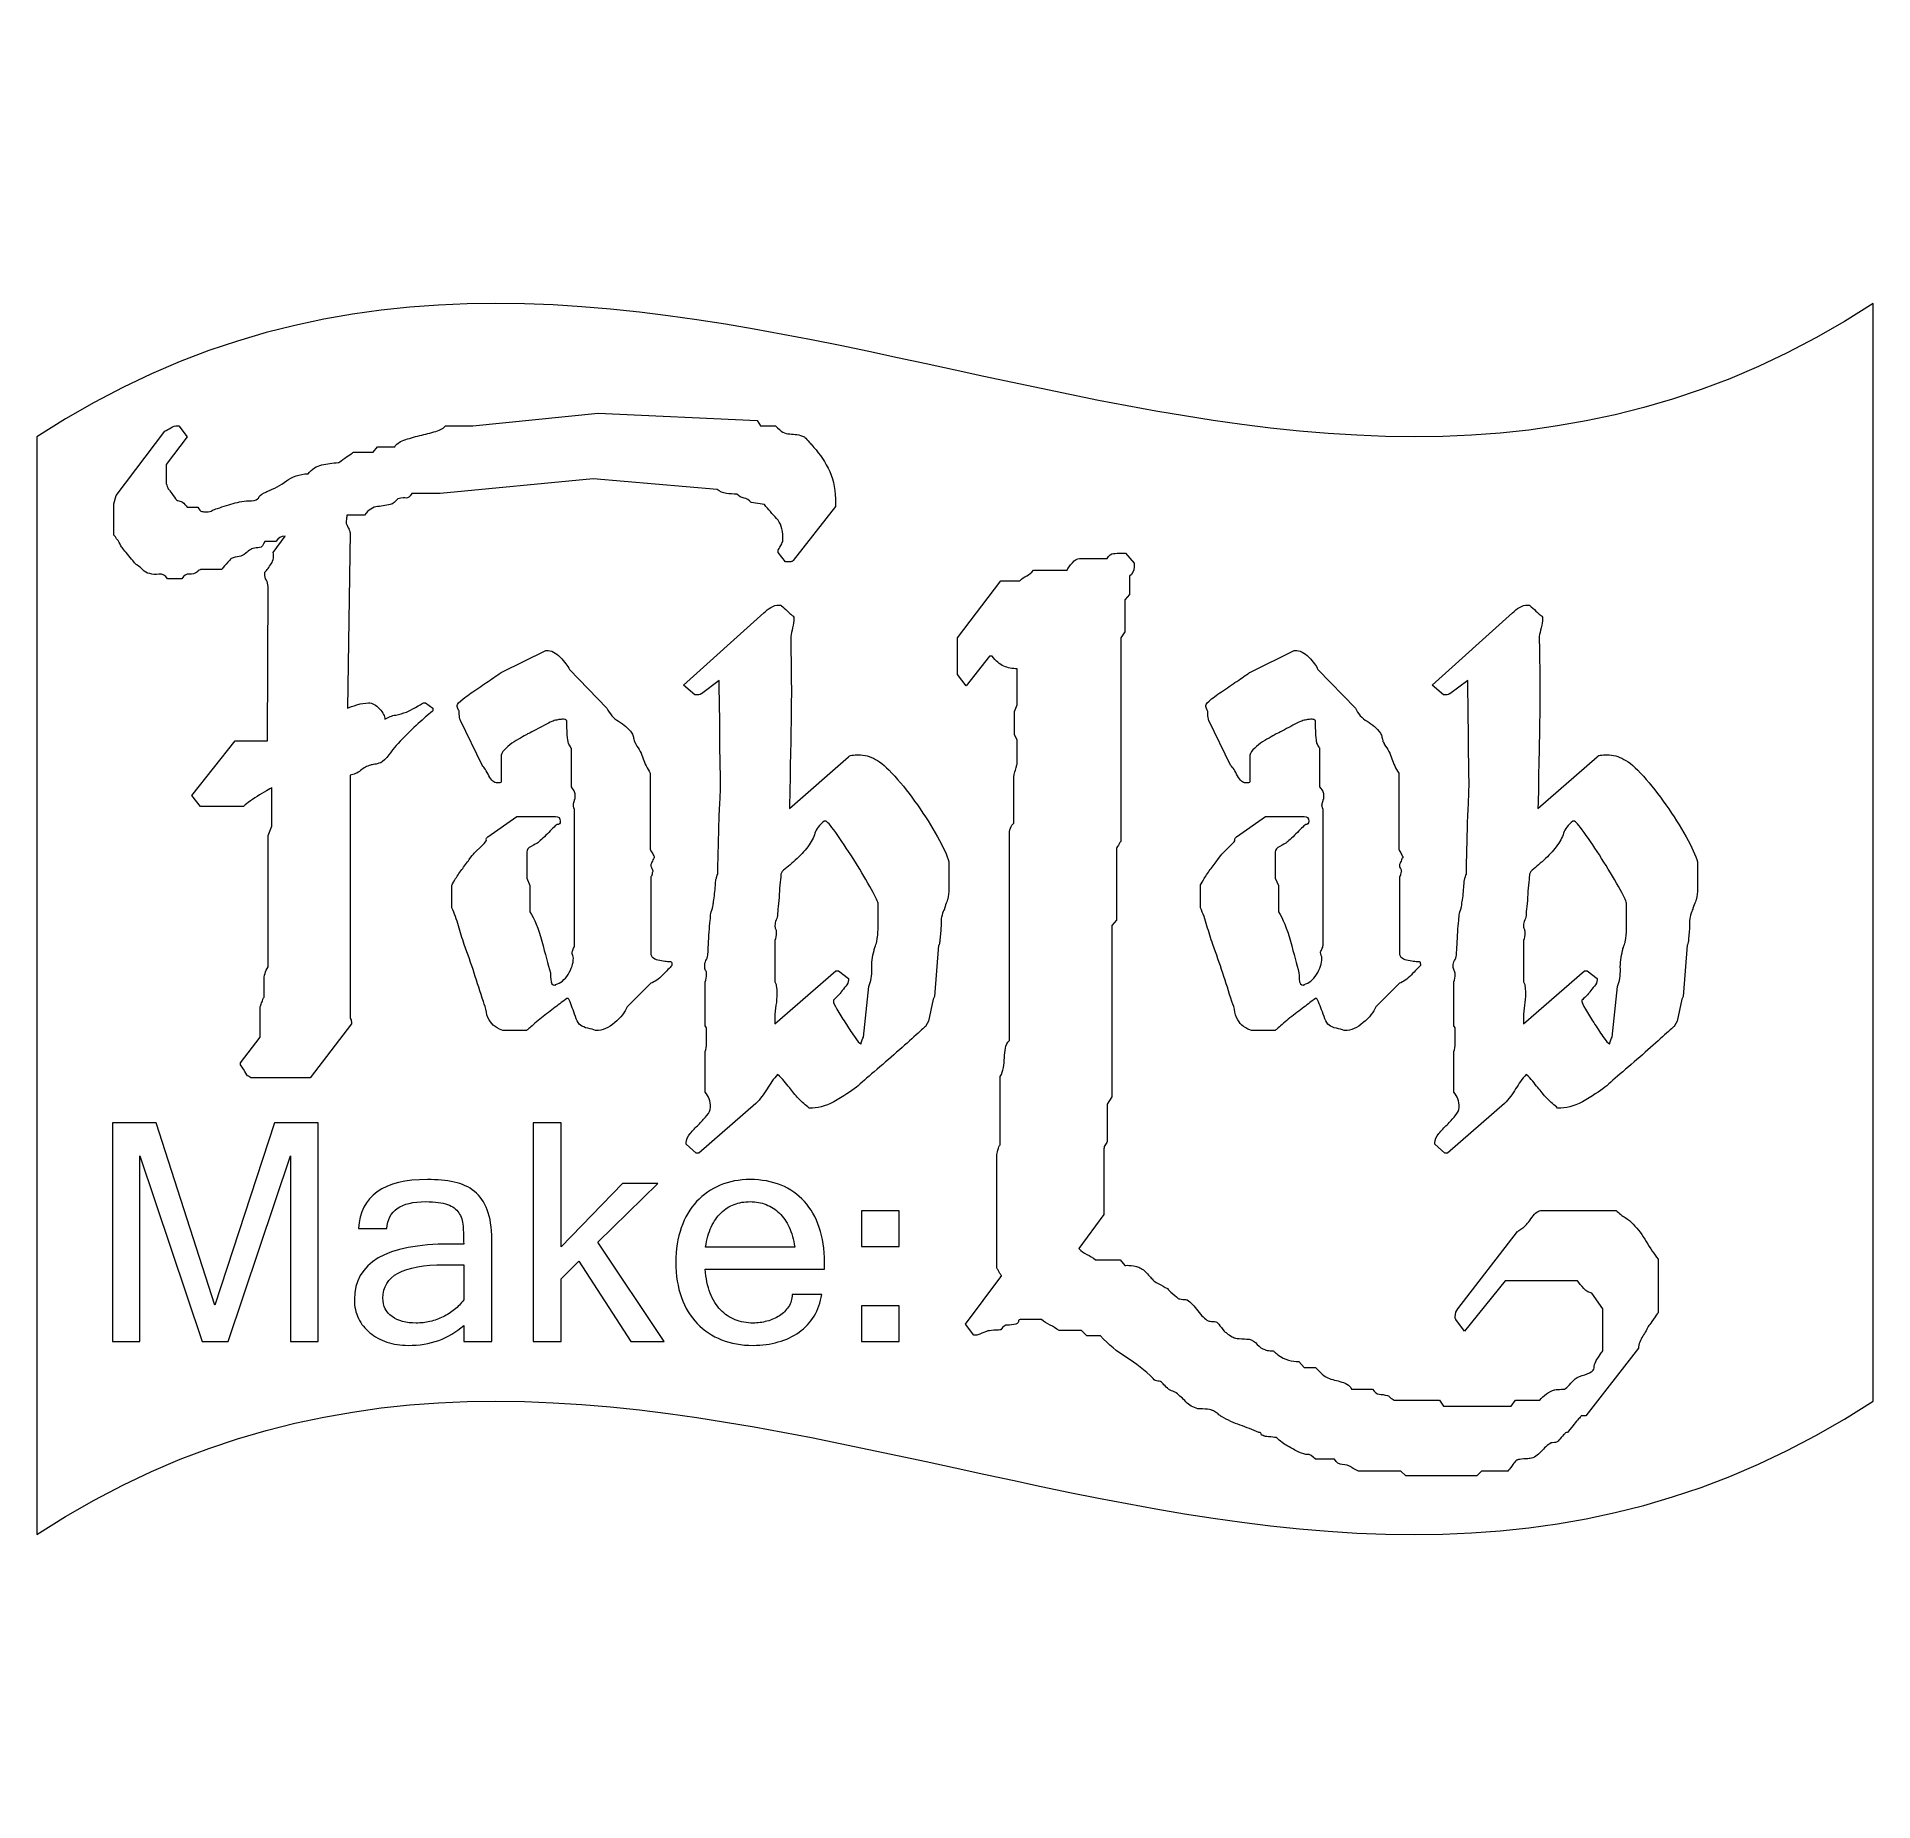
# Model space of a CAD drawing. Header units: millimetres. Extents: x -65.8 to -42.1, y 26.5 to 49.3.
import ezdxf

# ---------------------------------------------------------------- set-up
doc = ezdxf.new("R2010")
doc.units = ezdxf.units.MM
doc.header["$MEASUREMENT"] = 0
doc.layers.add('Ebene 1', color=7, linetype='Continuous')

msp = doc.modelspace()

# ---------------------------------------------------------------- linework, layer by layer
at = {"layer": 'Ebene 1', "lineweight": 20}
msp.add_open_spline([(-65.822, 29.9648), (-65.822, 34.6833), (-65.822, 39.4018), (-65.822, 44.1203), (-65.822, 44.1203), (-57.9286, 49.2788), (-50.0351, 40.6813), (-42.1417, 45.8398), (-42.1417, 45.8398), (-42.1417, 41.1213), (-42.1417, 36.4028), (-42.1417, 31.6843), (-42.1417, 31.6843), (-50.0351, 26.5258), (-57.9286, 35.1233), (-65.822, 29.9648)], degree=3, knots=[0, 0, 0, 0, 0.2, 0.2, 0.2, 0.2, 0.4, 0.4, 0.4, 0.4, 0.6, 0.6, 0.6, 0.6, 1, 1, 1, 1], dxfattribs=at)
at = {"layer": 'Ebene 1', "color": 1, "lineweight": 9}
for points, knots in [([(-63.1956, 36.0494), (-63.1956, 36.0494), (-63.1956, 36.024), (-63.1956, 36.024), (-63.1956, 36.024), (-63.1956, 36.024), (-63.1829, 36.0042), (-63.1575, 35.9647), (-63.1575, 35.9647), (-63.1321, 35.9252), (-63.1137, 35.897), (-63.1025, 35.88), (-63.1025, 35.88), (-63.0968, 35.88), (-63.0883, 35.8758), (-63.0771, 35.8673), (-63.0771, 35.8673), (-63.0658, 35.8589), (-63.0601, 35.8546), (-63.0601, 35.8546), (-63.0601, 35.8546), (-63.0601, 35.8546), (-62.2981, 35.8546), (-62.2981, 35.8546), (-62.2981, 35.8546), (-62.2981, 35.8546), (-61.7647, 36.5489), (-61.7647, 36.5489), (-61.7647, 36.5489), (-61.7647, 36.5489), (-61.7647, 36.5743), (-61.7647, 36.5743), (-61.7647, 36.5743), (-61.7647, 36.5969), (-61.7704, 36.6138), (-61.7817, 36.6251), (-61.7817, 36.6251), (-61.7817, 36.6251), (-61.7817, 39.7578), (-61.7817, 39.7578), (-61.7817, 39.7578), (-61.7309, 39.7634), (-61.6857, 39.7832), (-61.6462, 39.817), (-61.6462, 39.817), (-61.6067, 39.8509), (-61.5643, 39.8735), (-61.5192, 39.8848), (-61.5192, 39.8848), (-61.5079, 39.8904), (-61.4896, 39.8947), (-61.4642, 39.8975), (-61.4642, 39.8975), (-61.4388, 39.9003), (-61.4204, 39.9045), (-61.4091, 39.9102), (-61.4091, 39.9102), (-61.3809, 39.9158), (-61.347, 39.9412), (-61.3075, 39.9864), (-61.3075, 39.9864), (-61.268, 40.0315), (-61.2426, 40.0654), (-61.2313, 40.088), (-61.2313, 40.088), (-61.1749, 40.1557), (-61.1043, 40.2305), (-61.0197, 40.3123), (-61.0197, 40.3123), (-60.935, 40.3942), (-60.8644, 40.4591), (-60.808, 40.5071), (-60.808, 40.5071), (-60.7515, 40.5551), (-60.7205, 40.5819), (-60.7149, 40.5875), (-60.7149, 40.5875), (-60.7149, 40.5875), (-60.7149, 40.6214), (-60.7149, 40.6214), (-60.7149, 40.6214), (-60.7149, 40.6214), (-60.808, 40.6891), (-60.808, 40.6891), (-60.808, 40.6891), (-60.808, 40.6891), (-60.8334, 40.6891), (-60.8334, 40.6891), (-60.8334, 40.6891), (-60.856, 40.6778), (-60.8912, 40.6581), (-60.9392, 40.6298), (-60.9392, 40.6298), (-60.9872, 40.6016), (-61.0253, 40.5819), (-61.0535, 40.5706), (-61.0535, 40.5706), (-61.0987, 40.5536), (-61.1452, 40.5409), (-61.1932, 40.5325), (-61.1932, 40.5325), (-61.2412, 40.524), (-61.2878, 40.5057), (-61.3329, 40.4774), (-61.3329, 40.4774), (-61.3329, 40.517), (-61.3555, 40.5621), (-61.4007, 40.6129), (-61.4007, 40.6129), (-61.4458, 40.6637), (-61.4938, 40.6891), (-61.5446, 40.6891), (-61.5446, 40.6891), (-61.5897, 40.6891), (-61.6391, 40.6806), (-61.6928, 40.6637), (-61.6928, 40.6637), (-61.7464, 40.6468), (-61.7873, 40.6327), (-61.8155, 40.6214), (-61.8155, 40.6214), (-61.8155, 40.6214), (-61.7817, 42.882), (-61.7817, 42.882), (-61.7817, 42.882), (-61.7817, 42.8876), (-61.7845, 42.8975), (-61.7901, 42.9116), (-61.7901, 42.9116), (-61.7958, 42.9257), (-61.7986, 42.9356), (-61.7986, 42.9413), (-61.7986, 42.9413), (-61.8042, 42.9413), (-61.8099, 42.9497), (-61.8155, 42.9667), (-61.8155, 42.9667), (-61.8212, 42.9836), (-61.8268, 42.9949), (-61.8325, 43.0005), (-61.8325, 43.0005), (-61.8325, 43.0118), (-61.831, 43.0302), (-61.8282, 43.0556), (-61.8282, 43.0556), (-61.8254, 43.081), (-61.824, 43.0993), (-61.824, 43.1106), (-61.824, 43.1106), (-61.824, 43.1106), (-61.5954, 43.1106), (-61.5954, 43.1106), (-61.5954, 43.1106), (-61.5446, 43.1783), (-61.4881, 43.215), (-61.4261, 43.2207), (-61.4261, 43.2207), (-61.364, 43.2263), (-61.3019, 43.2376), (-61.2398, 43.2545), (-61.2398, 43.2545), (-61.2341, 43.2545), (-61.22, 43.2658), (-61.1975, 43.2884), (-61.1975, 43.2884), (-61.1749, 43.311), (-61.1636, 43.3223), (-61.1636, 43.3223), (-61.1636, 43.3223), (-61.1128, 43.3335), (-61.0775, 43.3364), (-61.0578, 43.3307), (-61.0578, 43.3307), (-61.038, 43.3251), (-61.014, 43.3448), (-60.9858, 43.39), (-60.9858, 43.39), (-60.9858, 43.39), (-60.6217, 43.39), (-60.6217, 43.39), (-60.6217, 43.39), (-60.6217, 43.39), (-58.649, 43.5763), (-58.649, 43.5763), (-58.649, 43.5763), (-58.649, 43.5763), (-57.0488, 43.4408), (-57.0488, 43.4408), (-57.0488, 43.4408), (-57.0149, 43.4126), (-56.9754, 43.3956), (-56.9302, 43.39), (-56.9302, 43.39), (-56.8851, 43.3843), (-56.8399, 43.3815), (-56.7948, 43.3815), (-56.7948, 43.3815), (-56.7665, 43.3533), (-56.7355, 43.3364), (-56.7016, 43.3307), (-56.7016, 43.3307), (-56.6678, 43.3251), (-56.6367, 43.3053), (-56.6085, 43.2715), (-56.6085, 43.2715), (-56.6085, 43.2715), (-56.4392, 43.2461), (-56.4392, 43.2461), (-56.4392, 43.2461), (-56.3884, 43.184), (-56.3362, 43.1247), (-56.2825, 43.0683), (-56.2825, 43.0683), (-56.2289, 43.0118), (-56.2021, 42.93), (-56.2021, 42.8227), (-56.2021, 42.8227), (-56.2021, 42.8227), (-56.2021, 42.7804), (-56.2021, 42.7804), (-56.2021, 42.7804), (-56.2021, 42.7691), (-56.2106, 42.7479), (-56.2275, 42.7169), (-56.2275, 42.7169), (-56.2444, 42.6858), (-56.2557, 42.6675), (-56.2614, 42.6619), (-56.2614, 42.6619), (-56.2614, 42.6619), (-56.2614, 42.628), (-56.2614, 42.628), (-56.2614, 42.628), (-56.2614, 42.628), (-56.1682, 42.5095), (-56.1682, 42.5095), (-56.1682, 42.5095), (-56.1682, 42.5095), (-56.1428, 42.5095), (-56.1428, 42.5095), (-56.1428, 42.5095), (-56.1315, 42.5095), (-56.1174, 42.5095), (-56.1005, 42.5095), (-56.1005, 42.5095), (-56.0836, 42.5095), (-56.0723, 42.5151), (-56.0666, 42.5264), (-56.0666, 42.5264), (-56.0666, 42.5264), (-55.5248, 43.2207), (-55.5248, 43.2207), (-55.5248, 43.2207), (-55.5248, 43.2207), (-55.5248, 43.3223), (-55.5248, 43.3223), (-55.5248, 43.3223), (-55.5248, 43.469), (-55.5558, 43.6002), (-55.6179, 43.716), (-55.6179, 43.716), (-55.68, 43.8317), (-55.7505, 43.9319), (-55.8296, 44.0165), (-55.8296, 44.0165), (-55.8352, 44.0222), (-55.8507, 44.0391), (-55.8761, 44.0673), (-55.8761, 44.0673), (-55.9015, 44.0955), (-55.9171, 44.1125), (-55.9227, 44.1181), (-55.9227, 44.1181), (-55.9566, 44.1351), (-55.989, 44.1449), (-56.0201, 44.1478), (-56.0201, 44.1478), (-56.0511, 44.1506), (-56.0822, 44.1534), (-56.1132, 44.1562), (-56.1132, 44.1562), (-56.1442, 44.1591), (-56.1739, 44.1675), (-56.2021, 44.1816), (-56.2021, 44.1816), (-56.2303, 44.1957), (-56.2614, 44.2226), (-56.2952, 44.2621), (-56.2952, 44.2621), (-56.2952, 44.2621), (-56.49, 44.2621), (-56.49, 44.2621), (-56.49, 44.2621), (-56.49, 44.2621), (-56.5323, 44.3298), (-56.5323, 44.3298), (-56.5323, 44.3298), (-56.5323, 44.3298), (-58.5812, 44.4229), (-58.5812, 44.4229), (-58.5812, 44.4229), (-58.5812, 44.4229), (-60.1984, 44.2621), (-60.1984, 44.2621), (-60.1984, 44.2621), (-60.1984, 44.2621), (-60.554, 44.2621), (-60.554, 44.2621), (-60.554, 44.2621), (-60.5709, 44.2338), (-60.6118, 44.2099), (-60.6767, 44.1901), (-60.6767, 44.1901), (-60.7417, 44.1703), (-60.8108, 44.152), (-60.8842, 44.1351), (-60.8842, 44.1351), (-60.9576, 44.1181), (-61.0253, 44.0984), (-61.0874, 44.0758), (-61.0874, 44.0758), (-61.1495, 44.0532), (-61.189, 44.025), (-61.2059, 43.9911), (-61.2059, 43.9911), (-61.2059, 43.9911), (-61.4261, 43.9911), (-61.4261, 43.9911), (-61.4261, 43.9911), (-61.4261, 43.9911), (-61.4853, 43.9234), (-61.4853, 43.9234), (-61.4853, 43.9234), (-61.4853, 43.9234), (-61.7393, 43.9234), (-61.7393, 43.9234), (-61.7393, 43.9234), (-61.745, 43.9177), (-61.7605, 43.9065), (-61.7859, 43.8895), (-61.7859, 43.8895), (-61.8113, 43.8726), (-61.8409, 43.8514), (-61.8748, 43.826), (-61.8748, 43.826), (-61.9087, 43.8006), (-61.9284, 43.7879), (-61.9341, 43.7879), (-61.9341, 43.7879), (-62.0074, 43.7823), (-62.078, 43.7724), (-62.1457, 43.7583), (-62.1457, 43.7583), (-62.2135, 43.7442), (-62.2727, 43.7061), (-62.3235, 43.644), (-62.3235, 43.644), (-62.4364, 43.6383), (-62.5295, 43.6073), (-62.6029, 43.5509), (-62.6029, 43.5509), (-62.6763, 43.4944), (-62.761, 43.4493), (-62.8569, 43.4154), (-62.8569, 43.4154), (-62.8626, 43.4097), (-62.8696, 43.4055), (-62.8781, 43.4027), (-62.8781, 43.4027), (-62.8866, 43.3999), (-62.8908, 43.3985), (-62.8908, 43.3985), (-62.8908, 43.3985), (-62.9359, 43.3702), (-62.9585, 43.3505), (-62.9585, 43.3392), (-62.9585, 43.3392), (-62.9585, 43.3279), (-62.9783, 43.3138), (-63.0178, 43.2969), (-63.0178, 43.2969), (-63.1081, 43.2969), (-63.1899, 43.287), (-63.2633, 43.2672), (-63.2633, 43.2672), (-63.3367, 43.2475), (-63.4129, 43.2235), (-63.4919, 43.1953), (-63.4919, 43.1953), (-63.5202, 43.1896), (-63.5427, 43.1811), (-63.5597, 43.1699), (-63.5597, 43.1699), (-63.5766, 43.1586), (-63.602, 43.1529), (-63.6359, 43.1529), (-63.6359, 43.1529), (-63.6584, 43.1529), (-63.6782, 43.1543), (-63.6951, 43.1572), (-63.6951, 43.1572), (-63.7121, 43.16), (-63.729, 43.1783), (-63.7459, 43.2122), (-63.7459, 43.2122), (-63.7459, 43.2122), (-63.8814, 43.2122), (-63.8814, 43.2122), (-63.8814, 43.2122), (-63.9209, 43.2686), (-63.9632, 43.2969), (-64.0084, 43.2969), (-64.0084, 43.2969), (-64.0197, 43.3081), (-64.038, 43.3307), (-64.0634, 43.3646), (-64.0634, 43.3646), (-64.0888, 43.3985), (-64.1044, 43.421), (-64.11, 43.4323), (-64.11, 43.4323), (-64.1213, 43.438), (-64.1312, 43.4535), (-64.1396, 43.4789), (-64.1396, 43.4789), (-64.1481, 43.5043), (-64.1523, 43.517), (-64.1523, 43.517), (-64.1523, 43.517), (-64.1523, 43.517), (-64.1523, 43.7625), (-64.1523, 43.7625), (-64.1523, 43.7625), (-64.1523, 43.7625), (-63.8814, 44.1181), (-63.8814, 44.1181), (-63.8814, 44.1181), (-63.8814, 44.1181), (-63.9915, 44.2621), (-63.9915, 44.2621), (-63.9915, 44.2621), (-63.9915, 44.2621), (-64.0084, 44.2621), (-64.0084, 44.2621), (-64.0084, 44.2621), (-64.0366, 44.2621), (-64.0648, 44.2536), (-64.0931, 44.2367), (-64.0931, 44.2367), (-64.1213, 44.2197), (-64.1467, 44.2056), (-64.1693, 44.1943), (-64.1693, 44.1943), (-64.1693, 44.1943), (-64.7958, 43.3646), (-64.7958, 43.3646), (-64.7958, 43.3646), (-64.7958, 43.3646), (-64.8297, 43.2545), (-64.8297, 43.2545), (-64.8297, 43.2545), (-64.8297, 43.2545), (-64.8297, 42.8566), (-64.8297, 42.8566), (-64.8297, 42.8566), (-64.8297, 42.8566), (-64.817, 42.8397), (-64.7916, 42.8058), (-64.7916, 42.8058), (-64.7662, 42.7719), (-64.7478, 42.7409), (-64.7365, 42.7127), (-64.7365, 42.7127), (-64.7196, 42.6901), (-64.6857, 42.6477), (-64.6349, 42.5857), (-64.6349, 42.5857), (-64.5841, 42.5236), (-64.5503, 42.4841), (-64.5333, 42.4671), (-64.5333, 42.4671), (-64.4995, 42.4502), (-64.4727, 42.429), (-64.4529, 42.4036), (-64.4529, 42.4036), (-64.4331, 42.3782), (-64.4035, 42.3627), (-64.364, 42.3571), (-64.364, 42.3571), (-64.3301, 42.3458), (-64.2906, 42.3429), (-64.2455, 42.3486), (-64.2455, 42.3486), (-64.2003, 42.3542), (-64.1636, 42.3345), (-64.1354, 42.2893), (-64.1354, 42.2893), (-64.1354, 42.2893), (-63.9491, 42.2893), (-63.9491, 42.2893), (-63.9491, 42.2893), (-63.9266, 42.3345), (-63.8955, 42.3542), (-63.856, 42.3486), (-63.856, 42.3486), (-63.8165, 42.3429), (-63.7798, 42.3542), (-63.7459, 42.3825), (-63.7459, 42.3825), (-63.7459, 42.3881), (-63.7403, 42.3937), (-63.729, 42.3994), (-63.729, 42.3994), (-63.7177, 42.405), (-63.7121, 42.4079), (-63.7121, 42.4079), (-63.7121, 42.4079), (-63.7121, 42.4079), (-63.4411, 42.4079), (-63.4411, 42.4079), (-63.4411, 42.4079), (-63.4298, 42.4191), (-63.4087, 42.4431), (-63.3776, 42.4798), (-63.3776, 42.4798), (-63.3466, 42.5165), (-63.3254, 42.5405), (-63.3141, 42.5518), (-63.3141, 42.5518), (-63.2803, 42.5631), (-63.2464, 42.5715), (-63.2125, 42.5772), (-63.2125, 42.5772), (-63.1787, 42.5828), (-63.1504, 42.5969), (-63.1279, 42.6195), (-63.1279, 42.6195), (-63.1279, 42.6195), (-63.1166, 42.628), (-63.094, 42.6449), (-63.094, 42.6449), (-63.0714, 42.6619), (-63.0517, 42.6731), (-63.0347, 42.6788), (-63.0347, 42.6788), (-63.0065, 42.6844), (-62.9783, 42.6887), (-62.9501, 42.6915), (-62.9501, 42.6915), (-62.9218, 42.6943), (-62.8993, 42.7211), (-62.8823, 42.7719), (-62.8823, 42.7719), (-62.8823, 42.7719), (-62.7384, 42.7719), (-62.7384, 42.7719), (-62.7384, 42.7719), (-62.7102, 42.8171), (-62.6707, 42.8397), (-62.6199, 42.8397), (-62.6199, 42.8397), (-62.6199, 42.8397), (-62.7723, 42.628), (-62.7723, 42.628), (-62.7723, 42.628), (-62.761, 42.5772), (-62.7694, 42.5292), (-62.7977, 42.4841), (-62.7977, 42.4841), (-62.8259, 42.4389), (-62.8541, 42.4022), (-62.8823, 42.374), (-62.8823, 42.374), (-62.8823, 42.374), (-62.8823, 42.3571), (-62.8823, 42.3571), (-62.8823, 42.3571), (-62.8823, 42.3232), (-62.8753, 42.295), (-62.8612, 42.2724), (-62.8612, 42.2724), (-62.847, 42.2498), (-62.84, 42.2216), (-62.84, 42.1877), (-62.84, 42.1877), (-62.84, 42.1877), (-62.8485, 40.198), (-62.8485, 40.198), (-62.8485, 40.198), (-62.8485, 40.198), (-63.2633, 40.198), (-63.2633, 40.198), (-63.2633, 40.198), (-63.2633, 40.198), (-63.8221, 39.4953), (-63.8221, 39.4953), (-63.8221, 39.4953), (-63.8221, 39.4953), (-63.7121, 39.3514), (-63.7121, 39.3514), (-63.7121, 39.3514), (-63.7121, 39.3514), (-63.1533, 39.3514), (-63.1533, 39.3514), (-63.1533, 39.3514), (-63.1476, 39.3627), (-63.1279, 39.381), (-63.094, 39.4064), (-63.094, 39.4064), (-63.0601, 39.4318), (-63.022, 39.4572), (-62.9797, 39.4826), (-62.9797, 39.4826), (-62.9374, 39.508), (-62.8978, 39.532), (-62.8612, 39.5546), (-62.8612, 39.5546), (-62.8245, 39.5772), (-62.8005, 39.5913), (-62.7892, 39.5969), (-62.7892, 39.5969), (-62.7892, 39.5969), (-62.7892, 39.0974), (-62.7892, 39.0974), (-62.7892, 39.0974), (-62.7892, 39.0974), (-62.84, 38.9788), (-62.84, 38.9788), (-62.84, 38.9788), (-62.84, 38.9788), (-62.84, 37.2855), (-62.84, 37.2855), (-62.84, 37.2855), (-62.8739, 37.2291), (-62.8908, 37.1698), (-62.8908, 37.1077), (-62.8908, 37.1077), (-62.8908, 37.0456), (-62.8908, 36.9751), (-62.8908, 36.896), (-62.8908, 36.896), (-62.9021, 36.8847), (-62.9077, 36.8735), (-62.9077, 36.8622), (-62.9077, 36.8622), (-62.9134, 36.8452), (-62.9204, 36.8255), (-62.9289, 36.8029), (-62.9289, 36.8029), (-62.9374, 36.7803), (-62.9416, 36.769), (-62.9416, 36.769), (-62.9416, 36.769), (-62.9416, 36.769), (-62.9416, 36.3796), (-62.9416, 36.3796), (-62.9416, 36.3796), (-62.9416, 36.3796), (-63.1956, 36.0494), (-63.1956, 36.0494)], [0, 0, 0, 0, 0.0060241, 0.0060241, 0.0060241, 0.0060241, 0.0120482, 0.0120482, 0.0120482, 0.0120482, 0.0180723, 0.0180723, 0.0180723, 0.0180723, 0.0240964, 0.0240964, 0.0240964, 0.0240964, 0.0301205, 0.0301205, 0.0301205, 0.0301205, 0.0361446, 0.0361446, 0.0361446, 0.0361446, 0.0421687, 0.0421687, 0.0421687, 0.0421687, 0.0481928, 0.0481928, 0.0481928, 0.0481928, 0.0542169, 0.0542169, 0.0542169, 0.0542169, 0.060241, 0.060241, 0.060241, 0.060241, 0.0662651, 0.0662651, 0.0662651, 0.0662651, 0.0722892, 0.0722892, 0.0722892, 0.0722892, 0.0783133, 0.0783133, 0.0783133, 0.0783133, 0.0843373, 0.0843373, 0.0843373, 0.0843373, 0.0903614, 0.0903614, 0.0903614, 0.0903614, 0.0963855, 0.0963855, 0.0963855, 0.0963855, 0.1024096, 0.1024096, 0.1024096, 0.1024096, 0.1084337, 0.1084337, 0.1084337, 0.1084337, 0.1144578, 0.1144578, 0.1144578, 0.1144578, 0.1204819, 0.1204819, 0.1204819, 0.1204819, 0.126506, 0.126506, 0.126506, 0.126506, 0.1325301, 0.1325301, 0.1325301, 0.1325301, 0.1385542, 0.1385542, 0.1385542, 0.1385542, 0.1445783, 0.1445783, 0.1445783, 0.1445783, 0.1506024, 0.1506024, 0.1506024, 0.1506024, 0.1566265, 0.1566265, 0.1566265, 0.1566265, 0.1626506, 0.1626506, 0.1626506, 0.1626506, 0.1686747, 0.1686747, 0.1686747, 0.1686747, 0.1746988, 0.1746988, 0.1746988, 0.1746988, 0.1807229, 0.1807229, 0.1807229, 0.1807229, 0.186747, 0.186747, 0.186747, 0.186747, 0.1927711, 0.1927711, 0.1927711, 0.1927711, 0.1987952, 0.1987952, 0.1987952, 0.1987952, 0.2048193, 0.2048193, 0.2048193, 0.2048193, 0.2108434, 0.2108434, 0.2108434, 0.2108434, 0.2168675, 0.2168675, 0.2168675, 0.2168675, 0.2228916, 0.2228916, 0.2228916, 0.2228916, 0.2289157, 0.2289157, 0.2289157, 0.2289157, 0.2349398, 0.2349398, 0.2349398, 0.2349398, 0.2409639, 0.2409639, 0.2409639, 0.2409639, 0.246988, 0.246988, 0.246988, 0.246988, 0.253012, 0.253012, 0.253012, 0.253012, 0.2590361, 0.2590361, 0.2590361, 0.2590361, 0.2650602, 0.2650602, 0.2650602, 0.2650602, 0.2710843, 0.2710843, 0.2710843, 0.2710843, 0.2771084, 0.2771084, 0.2771084, 0.2771084, 0.2831325, 0.2831325, 0.2831325, 0.2831325, 0.2891566, 0.2891566, 0.2891566, 0.2891566, 0.2951807, 0.2951807, 0.2951807, 0.2951807, 0.3012048, 0.3012048, 0.3012048, 0.3012048, 0.3072289, 0.3072289, 0.3072289, 0.3072289, 0.313253, 0.313253, 0.313253, 0.313253, 0.3192771, 0.3192771, 0.3192771, 0.3192771, 0.3253012, 0.3253012, 0.3253012, 0.3253012, 0.3313253, 0.3313253, 0.3313253, 0.3313253, 0.3373494, 0.3373494, 0.3373494, 0.3373494, 0.3433735, 0.3433735, 0.3433735, 0.3433735, 0.3493976, 0.3493976, 0.3493976, 0.3493976, 0.3554217, 0.3554217, 0.3554217, 0.3554217, 0.3614458, 0.3614458, 0.3614458, 0.3614458, 0.3674699, 0.3674699, 0.3674699, 0.3674699, 0.373494, 0.373494, 0.373494, 0.373494, 0.3795181, 0.3795181, 0.3795181, 0.3795181, 0.3855422, 0.3855422, 0.3855422, 0.3855422, 0.3915663, 0.3915663, 0.3915663, 0.3915663, 0.3975904, 0.3975904, 0.3975904, 0.3975904, 0.4036145, 0.4036145, 0.4036145, 0.4036145, 0.4096386, 0.4096386, 0.4096386, 0.4096386, 0.4156627, 0.4156627, 0.4156627, 0.4156627, 0.4216867, 0.4216867, 0.4216867, 0.4216867, 0.4277108, 0.4277108, 0.4277108, 0.4277108, 0.4337349, 0.4337349, 0.4337349, 0.4337349, 0.439759, 0.439759, 0.439759, 0.439759, 0.4457831, 0.4457831, 0.4457831, 0.4457831, 0.4518072, 0.4518072, 0.4518072, 0.4518072, 0.4578313, 0.4578313, 0.4578313, 0.4578313, 0.4638554, 0.4638554, 0.4638554, 0.4638554, 0.4698795, 0.4698795, 0.4698795, 0.4698795, 0.4759036, 0.4759036, 0.4759036, 0.4759036, 0.4819277, 0.4819277, 0.4819277, 0.4819277, 0.4879518, 0.4879518, 0.4879518, 0.4879518, 0.4939759, 0.4939759, 0.4939759, 0.4939759, 0.5, 0.5, 0.5, 0.5, 0.5060241, 0.5060241, 0.5060241, 0.5060241, 0.5120482, 0.5120482, 0.5120482, 0.5120482, 0.5180723, 0.5180723, 0.5180723, 0.5180723, 0.5240964, 0.5240964, 0.5240964, 0.5240964, 0.5301205, 0.5301205, 0.5301205, 0.5301205, 0.5361446, 0.5361446, 0.5361446, 0.5361446, 0.5421687, 0.5421687, 0.5421687, 0.5421687, 0.5481928, 0.5481928, 0.5481928, 0.5481928, 0.5542169, 0.5542169, 0.5542169, 0.5542169, 0.560241, 0.560241, 0.560241, 0.560241, 0.5662651, 0.5662651, 0.5662651, 0.5662651, 0.5722892, 0.5722892, 0.5722892, 0.5722892, 0.5783133, 0.5783133, 0.5783133, 0.5783133, 0.5843373, 0.5843373, 0.5843373, 0.5843373, 0.5903614, 0.5903614, 0.5903614, 0.5903614, 0.5963855, 0.5963855, 0.5963855, 0.5963855, 0.6024096, 0.6024096, 0.6024096, 0.6024096, 0.6084337, 0.6084337, 0.6084337, 0.6084337, 0.6144578, 0.6144578, 0.6144578, 0.6144578, 0.6204819, 0.6204819, 0.6204819, 0.6204819, 0.626506, 0.626506, 0.626506, 0.626506, 0.6325301, 0.6325301, 0.6325301, 0.6325301, 0.6385542, 0.6385542, 0.6385542, 0.6385542, 0.6445783, 0.6445783, 0.6445783, 0.6445783, 0.6506024, 0.6506024, 0.6506024, 0.6506024, 0.6566265, 0.6566265, 0.6566265, 0.6566265, 0.6626506, 0.6626506, 0.6626506, 0.6626506, 0.6686747, 0.6686747, 0.6686747, 0.6686747, 0.6746988, 0.6746988, 0.6746988, 0.6746988, 0.6807229, 0.6807229, 0.6807229, 0.6807229, 0.686747, 0.686747, 0.686747, 0.686747, 0.6927711, 0.6927711, 0.6927711, 0.6927711, 0.6987952, 0.6987952, 0.6987952, 0.6987952, 0.7048193, 0.7048193, 0.7048193, 0.7048193, 0.7108434, 0.7108434, 0.7108434, 0.7108434, 0.7168675, 0.7168675, 0.7168675, 0.7168675, 0.7228916, 0.7228916, 0.7228916, 0.7228916, 0.7289157, 0.7289157, 0.7289157, 0.7289157, 0.7349398, 0.7349398, 0.7349398, 0.7349398, 0.7409639, 0.7409639, 0.7409639, 0.7409639, 0.746988, 0.746988, 0.746988, 0.746988, 0.753012, 0.753012, 0.753012, 0.753012, 0.7590361, 0.7590361, 0.7590361, 0.7590361, 0.7650602, 0.7650602, 0.7650602, 0.7650602, 0.7710843, 0.7710843, 0.7710843, 0.7710843, 0.7771084, 0.7771084, 0.7771084, 0.7771084, 0.7831325, 0.7831325, 0.7831325, 0.7831325, 0.7891566, 0.7891566, 0.7891566, 0.7891566, 0.7951807, 0.7951807, 0.7951807, 0.7951807, 0.8012048, 0.8012048, 0.8012048, 0.8012048, 0.8072289, 0.8072289, 0.8072289, 0.8072289, 0.813253, 0.813253, 0.813253, 0.813253, 0.8192771, 0.8192771, 0.8192771, 0.8192771, 0.8253012, 0.8253012, 0.8253012, 0.8253012, 0.8313253, 0.8313253, 0.8313253, 0.8313253, 0.8373494, 0.8373494, 0.8373494, 0.8373494, 0.8433735, 0.8433735, 0.8433735, 0.8433735, 0.8493976, 0.8493976, 0.8493976, 0.8493976, 0.8554217, 0.8554217, 0.8554217, 0.8554217, 0.8614458, 0.8614458, 0.8614458, 0.8614458, 0.8674699, 0.8674699, 0.8674699, 0.8674699, 0.873494, 0.873494, 0.873494, 0.873494, 0.8795181, 0.8795181, 0.8795181, 0.8795181, 0.8855422, 0.8855422, 0.8855422, 0.8855422, 0.8915663, 0.8915663, 0.8915663, 0.8915663, 0.8975904, 0.8975904, 0.8975904, 0.8975904, 0.9036145, 0.9036145, 0.9036145, 0.9036145, 0.9096386, 0.9096386, 0.9096386, 0.9096386, 0.9156627, 0.9156627, 0.9156627, 0.9156627, 0.9216867, 0.9216867, 0.9216867, 0.9216867, 0.9277108, 0.9277108, 0.9277108, 0.9277108, 0.9337349, 0.9337349, 0.9337349, 0.9337349, 0.939759, 0.939759, 0.939759, 0.939759, 0.9457831, 0.9457831, 0.9457831, 0.9457831, 0.9518072, 0.9518072, 0.9518072, 0.9518072, 0.9578313, 0.9578313, 0.9578313, 0.9578313, 0.9638554, 0.9638554, 0.9638554, 0.9638554, 0.9698795, 0.9698795, 0.9698795, 0.9698795, 0.9759036, 0.9759036, 0.9759036, 0.9759036, 0.9819277, 0.9819277, 0.9819277, 0.9819277, 0.9879518, 0.9879518, 0.9879518, 0.9879518, 1, 1, 1, 1]), ([(-48.2349, 30.7831), (-48.2349, 30.7831), (-48.1672, 30.7238), (-48.1672, 30.7238), (-48.1672, 30.7238), (-48.1672, 30.7238), (-47.2528, 30.7238), (-47.2528, 30.7238), (-47.2528, 30.7238), (-47.2528, 30.7238), (-47.1935, 30.7831), (-47.1935, 30.7831), (-47.1935, 30.7831), (-47.1935, 30.7831), (-46.8548, 30.7831), (-46.8548, 30.7831), (-46.8548, 30.7831), (-46.8435, 30.7944), (-46.8266, 30.8155), (-46.804, 30.8466), (-46.804, 30.8466), (-46.7815, 30.8776), (-46.7645, 30.8988), (-46.7532, 30.9101), (-46.7532, 30.9101), (-46.7532, 30.9157), (-46.749, 30.92), (-46.7405, 30.9228), (-46.7405, 30.9228), (-46.7321, 30.9256), (-46.7278, 30.927), (-46.7278, 30.927), (-46.7278, 30.927), (-46.7165, 30.9327), (-46.6897, 30.9369), (-46.6474, 30.9397), (-46.6474, 30.9397), (-46.6051, 30.9425), (-46.5783, 30.9439), (-46.567, 30.9439), (-46.567, 30.9439), (-46.5162, 30.9552), (-46.4696, 30.9849), (-46.4273, 31.0328), (-46.4273, 31.0328), (-46.3849, 31.0808), (-46.3412, 31.1189), (-46.296, 31.1471), (-46.296, 31.1471), (-46.2904, 31.1471), (-46.2763, 31.1486), (-46.2537, 31.1514), (-46.2537, 31.1514), (-46.2311, 31.1542), (-46.217, 31.1584), (-46.2114, 31.1641), (-46.2114, 31.1641), (-46.2057, 31.1697), (-46.1902, 31.1867), (-46.1648, 31.2149), (-46.1648, 31.2149), (-46.1394, 31.2431), (-46.1239, 31.26), (-46.1182, 31.2657), (-46.1182, 31.2657), (-46.1182, 31.277), (-46.1069, 31.2826), (-46.0844, 31.2826), (-46.0844, 31.2826), (-46.0731, 31.2995), (-46.0449, 31.3348), (-45.9997, 31.3884), (-45.9997, 31.3884), (-45.9545, 31.4421), (-45.9235, 31.4773), (-45.9066, 31.4943), (-45.9066, 31.4943), (-45.9066, 31.4943), (-45.8473, 31.4943), (-45.8473, 31.4943), (-45.8473, 31.4943), (-45.8473, 31.4943), (-45.17, 32.3663), (-45.17, 32.3663), (-45.17, 32.3663), (-45.1643, 32.4228), (-45.146, 32.475), (-45.1149, 32.523), (-45.1149, 32.523), (-45.0839, 32.571), (-45.0571, 32.6175), (-45.0345, 32.6627), (-45.0345, 32.6627), (-45.0232, 32.674), (-45.0035, 32.7008), (-44.9752, 32.7431), (-44.9752, 32.7431), (-44.947, 32.7854), (-44.9273, 32.8123), (-44.916, 32.8235), (-44.916, 32.8235), (-44.916, 32.8235), (-44.916, 33.5178), (-44.916, 33.5178), (-44.916, 33.5178), (-44.9668, 33.5799), (-45.0176, 33.6547), (-45.0684, 33.7422), (-45.0684, 33.7422), (-45.1192, 33.8297), (-45.1756, 33.9045), (-45.2377, 33.9666), (-45.2377, 33.9666), (-45.2659, 34.0004), (-45.2998, 34.0286), (-45.3393, 34.0512), (-45.3393, 34.0512), (-45.3788, 34.0738), (-45.4183, 34.1048), (-45.4578, 34.1444), (-45.4578, 34.1444), (-45.4578, 34.1444), (-46.4146, 34.1444), (-46.4146, 34.1444), (-46.4146, 34.1444), (-46.4597, 34.1444), (-46.5021, 34.1147), (-46.5416, 34.0555), (-46.5416, 34.0555), (-46.5811, 33.9962), (-46.6178, 33.9524), (-46.6516, 33.9242), (-46.6516, 33.9242), (-46.6629, 33.9186), (-46.6784, 33.9087), (-46.6982, 33.8946), (-46.6982, 33.8946), (-46.718, 33.8805), (-46.7278, 33.8734), (-46.7278, 33.8734), (-46.7278, 33.8734), (-46.7278, 33.8734), (-47.4983, 32.8744), (-47.4983, 32.8744), (-47.4983, 32.8744), (-47.5209, 32.8518), (-47.5322, 32.8179), (-47.5322, 32.7727), (-47.5322, 32.7727), (-47.5322, 32.7615), (-47.5308, 32.753), (-47.5279, 32.7473), (-47.5279, 32.7473), (-47.5251, 32.7417), (-47.5237, 32.7389), (-47.5237, 32.7389), (-47.5237, 32.7389), (-47.5237, 32.7389), (-47.4136, 32.5865), (-47.4136, 32.5865), (-47.4136, 32.5865), (-47.4136, 32.5865), (-46.8887, 33.2384), (-46.8887, 33.2384), (-46.8887, 33.2384), (-46.8887, 33.2384), (-45.9574, 33.2384), (-45.9574, 33.2384), (-45.9574, 33.2384), (-45.9348, 33.2046), (-45.9066, 33.1707), (-45.8727, 33.1368), (-45.8727, 33.1368), (-45.8388, 33.103), (-45.805, 33.0832), (-45.7711, 33.0776), (-45.7711, 33.0776), (-45.7711, 33.0776), (-45.6272, 32.8744), (-45.6272, 32.8744), (-45.6272, 32.8744), (-45.6272, 32.8744), (-45.6272, 32.3325), (-45.6272, 32.3325), (-45.6272, 32.3325), (-45.6385, 32.3212), (-45.6554, 32.2986), (-45.678, 32.2647), (-45.678, 32.2647), (-45.7005, 32.2309), (-45.7147, 32.2083), (-45.7203, 32.197), (-45.7203, 32.197), (-45.7316, 32.1688), (-45.7386, 32.142), (-45.7415, 32.1166), (-45.7415, 32.1166), (-45.7443, 32.0912), (-45.757, 32.0728), (-45.7796, 32.0615), (-45.7796, 32.0615), (-45.8078, 32.0446), (-45.8459, 32.0291), (-45.8939, 32.015), (-45.8939, 32.015), (-45.9418, 32.0009), (-45.9799, 31.9797), (-46.0082, 31.9515), (-46.0082, 31.9515), (-46.0138, 31.9458), (-46.0307, 31.9275), (-46.059, 31.8964), (-46.059, 31.8964), (-46.0872, 31.8654), (-46.1069, 31.8471), (-46.1182, 31.8414), (-46.1182, 31.8414), (-46.1239, 31.8414), (-46.1465, 31.84), (-46.186, 31.8372), (-46.186, 31.8372), (-46.2255, 31.8344), (-46.2481, 31.8329), (-46.2537, 31.8329), (-46.2537, 31.8329), (-46.2876, 31.8217), (-46.3214, 31.8033), (-46.3553, 31.7779), (-46.3553, 31.7779), (-46.3892, 31.7525), (-46.4174, 31.7257), (-46.44, 31.6975), (-46.44, 31.6975), (-46.44, 31.6975), (-46.7532, 31.6975), (-46.7532, 31.6975), (-46.7532, 31.6975), (-46.7532, 31.6975), (-46.8125, 31.6213), (-46.8125, 31.6213), (-46.8125, 31.6213), (-46.8125, 31.6213), (-47.6846, 31.6213), (-47.6846, 31.6213), (-47.6846, 31.6213), (-47.6846, 31.6213), (-47.7354, 31.6975), (-47.7354, 31.6975), (-47.7354, 31.6975), (-47.7354, 31.6975), (-48.3111, 31.6975), (-48.3111, 31.6975), (-48.3111, 31.6975), (-48.3168, 31.6975), (-48.3238, 31.7003), (-48.3323, 31.7059), (-48.3323, 31.7059), (-48.3407, 31.7116), (-48.3506, 31.7172), (-48.3619, 31.7229), (-48.3619, 31.7229), (-48.3619, 31.7229), (-48.3676, 31.7285), (-48.3788, 31.7398), (-48.3788, 31.7398), (-48.3901, 31.7511), (-48.3986, 31.7567), (-48.4042, 31.7567), (-48.4042, 31.7567), (-48.4438, 31.768), (-48.4804, 31.7737), (-48.5143, 31.7737), (-48.5143, 31.7737), (-48.5425, 31.7737), (-48.5708, 31.7963), (-48.599, 31.8414), (-48.599, 31.8414), (-48.599, 31.8414), (-48.8699, 31.8414), (-48.8699, 31.8414), (-48.8699, 31.8414), (-48.8812, 31.8696), (-48.901, 31.8908), (-48.9292, 31.9049), (-48.9292, 31.9049), (-48.9574, 31.919), (-48.987, 31.9303), (-49.0181, 31.9388), (-49.0181, 31.9388), (-49.0491, 31.9472), (-49.0802, 31.9557), (-49.1112, 31.9642), (-49.1112, 31.9642), (-49.1423, 31.9726), (-49.1691, 31.9825), (-49.1916, 31.9938), (-49.1916, 31.9938), (-49.2142, 32.0051), (-49.2396, 32.0249), (-49.2678, 32.0531), (-49.2678, 32.0531), (-49.2961, 32.0813), (-49.3186, 32.1039), (-49.3356, 32.1208), (-49.3356, 32.1208), (-49.3356, 32.1208), (-49.4795, 32.1208), (-49.4795, 32.1208), (-49.4795, 32.1208), (-49.4795, 32.1208), (-49.5472, 32.197), (-49.5472, 32.197), (-49.5472, 32.197), (-49.6376, 32.1914), (-49.7279, 32.2196), (-49.8182, 32.2817), (-49.8182, 32.2817), (-49.8238, 32.2873), (-49.8337, 32.2958), (-49.8478, 32.3071), (-49.8478, 32.3071), (-49.8619, 32.3184), (-49.8718, 32.3268), (-49.8775, 32.3325), (-49.8775, 32.3325), (-49.8887, 32.3325), (-49.9085, 32.3339), (-49.9367, 32.3367), (-49.9367, 32.3367), (-49.9649, 32.3395), (-49.9819, 32.3438), (-49.9875, 32.3494), (-49.9875, 32.3494), (-50.0214, 32.3607), (-50.0538, 32.3833), (-50.0849, 32.4171), (-50.0849, 32.4171), (-50.1159, 32.451), (-50.1512, 32.4736), (-50.1907, 32.4849), (-50.1907, 32.4849), (-50.202, 32.4849), (-50.2331, 32.4863), (-50.2839, 32.4891), (-50.2839, 32.4891), (-50.3347, 32.4919), (-50.3657, 32.4962), (-50.377, 32.5018), (-50.377, 32.5018), (-50.3826, 32.5018), (-50.3996, 32.5103), (-50.4278, 32.5272), (-50.4278, 32.5272), (-50.456, 32.5441), (-50.4758, 32.5583), (-50.4871, 32.5695), (-50.4871, 32.5695), (-50.4983, 32.5752), (-50.5181, 32.5964), (-50.5463, 32.633), (-50.5463, 32.633), (-50.5745, 32.6697), (-50.5915, 32.6909), (-50.5971, 32.6965), (-50.5971, 32.6965), (-50.6084, 32.7078), (-50.6282, 32.7135), (-50.6564, 32.7135), (-50.6564, 32.7135), (-50.6846, 32.7135), (-50.7044, 32.7163), (-50.7157, 32.7219), (-50.7157, 32.7219), (-50.7608, 32.7445), (-50.806, 32.7869), (-50.8511, 32.8489), (-50.8511, 32.8489), (-50.8963, 32.911), (-50.9414, 32.959), (-50.9866, 32.9929), (-50.9866, 32.9929), (-50.9979, 32.9929), (-51.0176, 32.9943), (-51.0459, 32.9971), (-51.0459, 32.9971), (-51.0741, 32.9999), (-51.0938, 33.0042), (-51.1051, 33.0098), (-51.1051, 33.0098), (-51.1108, 33.0155), (-51.1333, 33.0352), (-51.1729, 33.0691), (-51.1729, 33.0691), (-51.2124, 33.103), (-51.2349, 33.1255), (-51.2406, 33.1368), (-51.2406, 33.1368), (-51.2519, 33.1425), (-51.2815, 33.158), (-51.3295, 33.1834), (-51.3295, 33.1834), (-51.3775, 33.2088), (-51.4071, 33.2271), (-51.4184, 33.2384), (-51.4184, 33.2384), (-51.4466, 33.2666), (-51.4777, 33.3005), (-51.5115, 33.34), (-51.5115, 33.34), (-51.5454, 33.3795), (-51.5849, 33.4049), (-51.6301, 33.4162), (-51.6301, 33.4162), (-51.6413, 33.4219), (-51.6682, 33.4275), (-51.7105, 33.4332), (-51.7105, 33.4332), (-51.7528, 33.4388), (-51.7796, 33.4388), (-51.7909, 33.4332), (-51.7909, 33.4332), (-51.7909, 33.4332), (-51.8502, 33.5094), (-51.8502, 33.5094), (-51.8502, 33.5094), (-51.8502, 33.5094), (-52.1719, 33.5094), (-52.1719, 33.5094), (-52.1719, 33.5094), (-52.2058, 33.5376), (-52.2425, 33.5602), (-52.282, 33.5771), (-52.282, 33.5771), (-52.3215, 33.594), (-52.3554, 33.6194), (-52.3836, 33.6533), (-52.3836, 33.6533), (-52.3836, 33.6533), (-52.0619, 34.0936), (-52.0619, 34.0936), (-52.0619, 34.0936), (-52.0619, 34.0936), (-52.0619, 34.9402), (-52.0619, 34.9402), (-52.0619, 34.9402), (-52.0619, 34.9572), (-52.0548, 34.9755), (-52.0407, 34.9953), (-52.0407, 34.9953), (-52.0266, 35.015), (-52.0195, 35.0305), (-52.0195, 35.0418), (-52.0195, 35.0418), (-52.0195, 35.0418), (-52.0195, 35.516), (-52.0195, 35.516), (-52.0195, 35.516), (-52.0195, 35.516), (-51.9603, 35.6091), (-51.9603, 35.6091), (-51.9603, 35.6091), (-51.9603, 35.6091), (-51.9603, 37.8189), (-51.9603, 37.8189), (-51.9603, 37.8189), (-51.9603, 37.8189), (-51.901, 37.8866), (-51.901, 37.8866), (-51.901, 37.8866), (-51.901, 37.8866), (-51.901, 38.801), (-51.901, 38.801), (-51.901, 38.801), (-51.901, 38.8123), (-51.8925, 38.8307), (-51.8756, 38.8561), (-51.8756, 38.8561), (-51.8587, 38.8815), (-51.8474, 38.897), (-51.8417, 38.9026), (-51.8417, 38.9026), (-51.8417, 38.9026), (-51.8417, 41.5273), (-51.8417, 41.5273), (-51.8417, 41.5273), (-51.8417, 41.5273), (-51.7909, 41.6035), (-51.7909, 41.6035), (-51.7909, 41.6035), (-51.7909, 41.6035), (-51.7909, 42.0184), (-51.7909, 42.0184), (-51.7909, 42.0184), (-51.7909, 42.0184), (-51.7317, 42.0861), (-51.7317, 42.0861), (-51.7317, 42.0861), (-51.7317, 42.0861), (-51.7317, 42.3232), (-51.7317, 42.3232), (-51.7317, 42.3232), (-51.6921, 42.3514), (-51.6724, 42.3909), (-51.6724, 42.4417), (-51.6724, 42.4417), (-51.6724, 42.4417), (-51.6724, 42.4925), (-51.6724, 42.4925), (-51.6724, 42.4925), (-51.6724, 42.4925), (-51.7825, 42.6195), (-51.7825, 42.6195), (-51.7825, 42.6195), (-51.7825, 42.6195), (-51.8417, 42.6195), (-51.8417, 42.6195), (-51.8417, 42.6195), (-51.8756, 42.6195), (-51.908, 42.6181), (-51.9391, 42.6153), (-51.9391, 42.6153), (-51.9701, 42.6125), (-51.9969, 42.5913), (-52.0195, 42.5518), (-52.0195, 42.5518), (-52.0195, 42.5518), (-52.3751, 42.5518), (-52.3751, 42.5518), (-52.3751, 42.5518), (-52.4033, 42.5518), (-52.4344, 42.5334), (-52.4683, 42.4968), (-52.4683, 42.4968), (-52.5021, 42.4601), (-52.5247, 42.4276), (-52.536, 42.3994), (-52.536, 42.3994), (-52.536, 42.3994), (-52.9678, 42.3994), (-52.9678, 42.3994), (-52.9678, 42.3994), (-52.996, 42.3655), (-53.0257, 42.3415), (-53.0567, 42.3274), (-53.0567, 42.3274), (-53.0877, 42.3133), (-53.1174, 42.2921), (-53.1456, 42.2639), (-53.1456, 42.2639), (-53.1456, 42.2639), (-53.3911, 42.2639), (-53.3911, 42.2639), (-53.3911, 42.2639), (-53.3911, 42.2639), (-53.9499, 41.5273), (-53.9499, 41.5273), (-53.9499, 41.5273), (-53.9499, 41.5273), (-53.9499, 41.0532), (-53.9499, 41.0532), (-53.9499, 41.0532), (-53.9499, 41.0532), (-53.8399, 40.9092), (-53.8399, 40.9092), (-53.8399, 40.9092), (-53.8399, 40.9092), (-53.5351, 41.2902), (-53.5351, 41.2902), (-53.5351, 41.2902), (-53.5351, 41.2902), (-53.5012, 41.2902), (-53.5012, 41.2902), (-53.5012, 41.2902), (-53.456, 41.2282), (-53.4067, 41.1858), (-53.353, 41.1632), (-53.353, 41.1632), (-53.2994, 41.1407), (-53.2416, 41.1294), (-53.1795, 41.1294), (-53.1795, 41.1294), (-53.1795, 41.1294), (-53.1795, 40.6637), (-53.1795, 40.6637), (-53.1795, 40.6637), (-53.1795, 40.6637), (-53.2133, 40.579), (-53.2133, 40.579), (-53.2133, 40.579), (-53.2133, 40.579), (-53.2133, 40.2827), (-53.2133, 40.2827), (-53.2133, 40.2827), (-53.2133, 40.2827), (-53.1795, 40.2065), (-53.1795, 40.2065), (-53.1795, 40.2065), (-53.1795, 40.2065), (-53.1795, 39.9017), (-53.1795, 39.9017), (-53.1795, 39.9017), (-53.1795, 39.9017), (-53.1809, 39.8975), (-53.1837, 39.889), (-53.1837, 39.889), (-53.1865, 39.8805), (-53.1879, 39.8735), (-53.1879, 39.8678), (-53.1879, 39.8678), (-53.1936, 39.8509), (-53.2006, 39.8283), (-53.2091, 39.8001), (-53.2091, 39.8001), (-53.2176, 39.7719), (-53.2218, 39.755), (-53.2218, 39.7493), (-53.2218, 39.7493), (-53.2218, 39.7493), (-53.2218, 39.1397), (-53.2218, 39.1397), (-53.2218, 39.1397), (-53.2613, 39.1058), (-53.2811, 39.0522), (-53.2811, 38.9788), (-53.2811, 38.9788), (-53.2811, 38.9788), (-53.2811, 36.3372), (-53.2811, 36.3372), (-53.2811, 36.3372), (-53.3093, 36.309), (-53.3262, 36.2751), (-53.3319, 36.2356), (-53.3319, 36.2356), (-53.3375, 36.1961), (-53.3417, 36.1552), (-53.3446, 36.1129), (-53.3446, 36.1129), (-53.3474, 36.0705), (-53.3516, 36.0282), (-53.3573, 35.9859), (-53.3573, 35.9859), (-53.3629, 35.9435), (-53.377, 35.9054), (-53.3996, 35.8716), (-53.3996, 35.8716), (-53.3996, 35.8716), (-53.3996, 34.991), (-53.3996, 34.991), (-53.3996, 34.991), (-53.4109, 34.9797), (-53.4208, 34.9572), (-53.4292, 34.9233), (-53.4292, 34.9233), (-53.4377, 34.8894), (-53.4419, 34.8668), (-53.4419, 34.8556), (-53.4419, 34.8556), (-53.4419, 34.8556), (-53.4419, 33.3993), (-53.4419, 33.3993), (-53.4419, 33.3993), (-53.4363, 33.3936), (-53.4278, 33.3795), (-53.4165, 33.357), (-53.4165, 33.357), (-53.4052, 33.3344), (-53.3968, 33.3203), (-53.3911, 33.3146), (-53.3911, 33.3146), (-53.3911, 33.3146), (-53.3897, 33.3132), (-53.3869, 33.3104), (-53.3869, 33.3104), (-53.3841, 33.3076), (-53.3827, 33.3033), (-53.3827, 33.2977), (-53.3827, 33.2977), (-53.3827, 33.2977), (-53.3855, 33.2977), (-53.3911, 33.2977), (-53.3911, 33.2977), (-53.3911, 33.2977), (-53.3911, 33.2949), (-53.3911, 33.2892), (-53.3911, 33.2892), (-53.3911, 33.2892), (-53.8483, 32.6796), (-53.8483, 32.6796), (-53.8483, 32.6796), (-53.8483, 32.6796), (-53.7383, 32.5357), (-53.7383, 32.5357), (-53.7383, 32.5357), (-53.7383, 32.5357), (-53.7298, 32.5357), (-53.7298, 32.5357), (-53.7298, 32.5357), (-53.7298, 32.5357), (-53.7129, 32.5357), (-53.7129, 32.5357), (-53.7129, 32.5357), (-53.7016, 32.5357), (-53.6762, 32.5441), (-53.6367, 32.5611), (-53.6367, 32.5611), (-53.5972, 32.578), (-53.5746, 32.5865), (-53.5689, 32.5865), (-53.5689, 32.5865), (-53.5576, 32.5921), (-53.528, 32.5964), (-53.48, 32.5992), (-53.48, 32.5992), (-53.4321, 32.602), (-53.4024, 32.6034), (-53.3911, 32.6034), (-53.3911, 32.6034), (-53.3629, 32.6486), (-53.3333, 32.6697), (-53.3022, 32.6669), (-53.3022, 32.6669), (-53.2712, 32.6641), (-53.2359, 32.6683), (-53.1964, 32.6796), (-53.1964, 32.6796), (-53.1682, 32.6909), (-53.1569, 32.7036), (-53.1625, 32.7177), (-53.1625, 32.7177), (-53.1682, 32.7318), (-53.1541, 32.7389), (-53.1202, 32.7389), (-53.1202, 32.7389), (-53.1202, 32.7389), (-52.8662, 32.7389), (-52.8662, 32.7389), (-52.8662, 32.7389), (-52.8323, 32.7107), (-52.7956, 32.6867), (-52.7561, 32.6669), (-52.7561, 32.6669), (-52.7166, 32.6472), (-52.6771, 32.6232), (-52.6376, 32.5949), (-52.6376, 32.5949), (-52.6376, 32.5949), (-52.3497, 32.5949), (-52.3497, 32.5949), (-52.3497, 32.5949), (-52.3497, 32.5949), (-52.282, 32.5272), (-52.282, 32.5272), (-52.282, 32.5272), (-52.282, 32.5272), (-52.1042, 32.5272), (-52.1042, 32.5272), (-52.1042, 32.5272), (-52.0026, 32.4143), (-51.8911, 32.3212), (-51.7698, 32.2478), (-51.7698, 32.2478), (-51.6484, 32.1744), (-51.5341, 32.0841), (-51.4269, 31.9769), (-51.4269, 31.9769), (-51.4099, 31.9543), (-51.3902, 31.943), (-51.3676, 31.943), (-51.3676, 31.943), (-51.3394, 31.943), (-51.3196, 31.9345), (-51.3083, 31.9176), (-51.3083, 31.9176), (-51.297, 31.9063), (-51.2801, 31.8894), (-51.2575, 31.8668), (-51.2575, 31.8668), (-51.2349, 31.8442), (-51.2208, 31.8329), (-51.2152, 31.8329), (-51.2152, 31.8329), (-51.2095, 31.8273), (-51.1954, 31.8202), (-51.1729, 31.8118), (-51.1729, 31.8118), (-51.1503, 31.8033), (-51.1362, 31.7963), (-51.1305, 31.7906), (-51.1305, 31.7906), (-51.0854, 31.7567), (-51.043, 31.7186), (-51.0035, 31.6763), (-51.0035, 31.6763), (-50.964, 31.634), (-50.9132, 31.6043), (-50.8511, 31.5874), (-50.8511, 31.5874), (-50.8398, 31.5874), (-50.8088, 31.586), (-50.758, 31.5832), (-50.758, 31.5832), (-50.7072, 31.5804), (-50.679, 31.5761), (-50.6733, 31.5705), (-50.6733, 31.5705), (-50.6677, 31.5705), (-50.655, 31.5648), (-50.6352, 31.5535), (-50.6352, 31.5535), (-50.6155, 31.5423), (-50.5999, 31.531), (-50.5887, 31.5197), (-50.5887, 31.5197), (-50.583, 31.514), (-50.5745, 31.507), (-50.5633, 31.4985), (-50.5633, 31.4985), (-50.552, 31.49), (-50.5463, 31.4858), (-50.5463, 31.4858), (-50.5463, 31.4858), (-50.4673, 31.4407), (-50.3869, 31.404), (-50.305, 31.3757), (-50.305, 31.3757), (-50.2232, 31.3475), (-50.1427, 31.3165), (-50.0637, 31.2826), (-50.0637, 31.2826), (-50.0411, 31.2826), (-50.0299, 31.2713), (-50.0299, 31.2487), (-50.0299, 31.2487), (-50.0242, 31.2487), (-50.0172, 31.2459), (-50.0087, 31.2403), (-50.0087, 31.2403), (-50.0002, 31.2346), (-49.9932, 31.2318), (-49.9875, 31.2318), (-49.9875, 31.2318), (-49.9762, 31.2318), (-49.9508, 31.229), (-49.9113, 31.2233), (-49.9113, 31.2233), (-49.8718, 31.2177), (-49.8464, 31.2149), (-49.8351, 31.2149), (-49.8351, 31.2149), (-49.79, 31.1697), (-49.742, 31.133), (-49.6912, 31.1048), (-49.6912, 31.1048), (-49.6404, 31.0766), (-49.5924, 31.0512), (-49.5472, 31.0286), (-49.5472, 31.0286), (-49.5021, 31.006), (-49.4654, 30.9962), (-49.4372, 30.999), (-49.4372, 30.999), (-49.409, 31.0018), (-49.3751, 30.9806), (-49.3356, 30.9355), (-49.3356, 30.9355), (-49.3356, 30.9355), (-49.09, 30.9355), (-49.09, 30.9355), (-49.09, 30.9355), (-49.0618, 30.8903), (-49.028, 30.8677), (-48.9884, 30.8677), (-48.9884, 30.8677), (-48.9433, 30.8677), (-48.9038, 30.8565), (-48.8699, 30.8339), (-48.8699, 30.8339), (-48.8586, 30.8226), (-48.8403, 30.8113), (-48.8149, 30.8), (-48.8149, 30.8), (-48.7895, 30.7887), (-48.7768, 30.7831), (-48.7768, 30.7831), (-48.7768, 30.7831), (-48.7768, 30.7831), (-48.2349, 30.7831), (-48.2349, 30.7831)], [0, 0, 0, 0, 0.0044843, 0.0044843, 0.0044843, 0.0044843, 0.0089686, 0.0089686, 0.0089686, 0.0089686, 0.0134529, 0.0134529, 0.0134529, 0.0134529, 0.0179372, 0.0179372, 0.0179372, 0.0179372, 0.0224215, 0.0224215, 0.0224215, 0.0224215, 0.0269058, 0.0269058, 0.0269058, 0.0269058, 0.0313901, 0.0313901, 0.0313901, 0.0313901, 0.0358744, 0.0358744, 0.0358744, 0.0358744, 0.0403587, 0.0403587, 0.0403587, 0.0403587, 0.044843, 0.044843, 0.044843, 0.044843, 0.0493274, 0.0493274, 0.0493274, 0.0493274, 0.0538117, 0.0538117, 0.0538117, 0.0538117, 0.058296, 0.058296, 0.058296, 0.058296, 0.0627803, 0.0627803, 0.0627803, 0.0627803, 0.0672646, 0.0672646, 0.0672646, 0.0672646, 0.0717489, 0.0717489, 0.0717489, 0.0717489, 0.0762332, 0.0762332, 0.0762332, 0.0762332, 0.0807175, 0.0807175, 0.0807175, 0.0807175, 0.0852018, 0.0852018, 0.0852018, 0.0852018, 0.0896861, 0.0896861, 0.0896861, 0.0896861, 0.0941704, 0.0941704, 0.0941704, 0.0941704, 0.0986547, 0.0986547, 0.0986547, 0.0986547, 0.103139, 0.103139, 0.103139, 0.103139, 0.1076233, 0.1076233, 0.1076233, 0.1076233, 0.1121076, 0.1121076, 0.1121076, 0.1121076, 0.1165919, 0.1165919, 0.1165919, 0.1165919, 0.1210762, 0.1210762, 0.1210762, 0.1210762, 0.1255605, 0.1255605, 0.1255605, 0.1255605, 0.1300448, 0.1300448, 0.1300448, 0.1300448, 0.1345291, 0.1345291, 0.1345291, 0.1345291, 0.1390135, 0.1390135, 0.1390135, 0.1390135, 0.1434978, 0.1434978, 0.1434978, 0.1434978, 0.1479821, 0.1479821, 0.1479821, 0.1479821, 0.1524664, 0.1524664, 0.1524664, 0.1524664, 0.1569507, 0.1569507, 0.1569507, 0.1569507, 0.161435, 0.161435, 0.161435, 0.161435, 0.1659193, 0.1659193, 0.1659193, 0.1659193, 0.1704036, 0.1704036, 0.1704036, 0.1704036, 0.1748879, 0.1748879, 0.1748879, 0.1748879, 0.1793722, 0.1793722, 0.1793722, 0.1793722, 0.1838565, 0.1838565, 0.1838565, 0.1838565, 0.1883408, 0.1883408, 0.1883408, 0.1883408, 0.1928251, 0.1928251, 0.1928251, 0.1928251, 0.1973094, 0.1973094, 0.1973094, 0.1973094, 0.2017937, 0.2017937, 0.2017937, 0.2017937, 0.206278, 0.206278, 0.206278, 0.206278, 0.2107623, 0.2107623, 0.2107623, 0.2107623, 0.2152466, 0.2152466, 0.2152466, 0.2152466, 0.2197309, 0.2197309, 0.2197309, 0.2197309, 0.2242152, 0.2242152, 0.2242152, 0.2242152, 0.2286996, 0.2286996, 0.2286996, 0.2286996, 0.2331839, 0.2331839, 0.2331839, 0.2331839, 0.2376682, 0.2376682, 0.2376682, 0.2376682, 0.2421525, 0.2421525, 0.2421525, 0.2421525, 0.2466368, 0.2466368, 0.2466368, 0.2466368, 0.2511211, 0.2511211, 0.2511211, 0.2511211, 0.2556054, 0.2556054, 0.2556054, 0.2556054, 0.2600897, 0.2600897, 0.2600897, 0.2600897, 0.264574, 0.264574, 0.264574, 0.264574, 0.2690583, 0.2690583, 0.2690583, 0.2690583, 0.2735426, 0.2735426, 0.2735426, 0.2735426, 0.2780269, 0.2780269, 0.2780269, 0.2780269, 0.2825112, 0.2825112, 0.2825112, 0.2825112, 0.2869955, 0.2869955, 0.2869955, 0.2869955, 0.2914798, 0.2914798, 0.2914798, 0.2914798, 0.2959641, 0.2959641, 0.2959641, 0.2959641, 0.3004484, 0.3004484, 0.3004484, 0.3004484, 0.3049327, 0.3049327, 0.3049327, 0.3049327, 0.309417, 0.309417, 0.309417, 0.309417, 0.3139013, 0.3139013, 0.3139013, 0.3139013, 0.3183857, 0.3183857, 0.3183857, 0.3183857, 0.32287, 0.32287, 0.32287, 0.32287, 0.3273543, 0.3273543, 0.3273543, 0.3273543, 0.3318386, 0.3318386, 0.3318386, 0.3318386, 0.3363229, 0.3363229, 0.3363229, 0.3363229, 0.3408072, 0.3408072, 0.3408072, 0.3408072, 0.3452915, 0.3452915, 0.3452915, 0.3452915, 0.3497758, 0.3497758, 0.3497758, 0.3497758, 0.3542601, 0.3542601, 0.3542601, 0.3542601, 0.3587444, 0.3587444, 0.3587444, 0.3587444, 0.3632287, 0.3632287, 0.3632287, 0.3632287, 0.367713, 0.367713, 0.367713, 0.367713, 0.3721973, 0.3721973, 0.3721973, 0.3721973, 0.3766816, 0.3766816, 0.3766816, 0.3766816, 0.3811659, 0.3811659, 0.3811659, 0.3811659, 0.3856502, 0.3856502, 0.3856502, 0.3856502, 0.3901345, 0.3901345, 0.3901345, 0.3901345, 0.3946188, 0.3946188, 0.3946188, 0.3946188, 0.3991031, 0.3991031, 0.3991031, 0.3991031, 0.4035874, 0.4035874, 0.4035874, 0.4035874, 0.4080717, 0.4080717, 0.4080717, 0.4080717, 0.4125561, 0.4125561, 0.4125561, 0.4125561, 0.4170404, 0.4170404, 0.4170404, 0.4170404, 0.4215247, 0.4215247, 0.4215247, 0.4215247, 0.426009, 0.426009, 0.426009, 0.426009, 0.4304933, 0.4304933, 0.4304933, 0.4304933, 0.4349776, 0.4349776, 0.4349776, 0.4349776, 0.4394619, 0.4394619, 0.4394619, 0.4394619, 0.4439462, 0.4439462, 0.4439462, 0.4439462, 0.4484305, 0.4484305, 0.4484305, 0.4484305, 0.4529148, 0.4529148, 0.4529148, 0.4529148, 0.4573991, 0.4573991, 0.4573991, 0.4573991, 0.4618834, 0.4618834, 0.4618834, 0.4618834, 0.4663677, 0.4663677, 0.4663677, 0.4663677, 0.470852, 0.470852, 0.470852, 0.470852, 0.4753363, 0.4753363, 0.4753363, 0.4753363, 0.4798206, 0.4798206, 0.4798206, 0.4798206, 0.4843049, 0.4843049, 0.4843049, 0.4843049, 0.4887892, 0.4887892, 0.4887892, 0.4887892, 0.4932735, 0.4932735, 0.4932735, 0.4932735, 0.4977578, 0.4977578, 0.4977578, 0.4977578, 0.5022422, 0.5022422, 0.5022422, 0.5022422, 0.5067265, 0.5067265, 0.5067265, 0.5067265, 0.5112108, 0.5112108, 0.5112108, 0.5112108, 0.5156951, 0.5156951, 0.5156951, 0.5156951, 0.5201794, 0.5201794, 0.5201794, 0.5201794, 0.5246637, 0.5246637, 0.5246637, 0.5246637, 0.529148, 0.529148, 0.529148, 0.529148, 0.5336323, 0.5336323, 0.5336323, 0.5336323, 0.5381166, 0.5381166, 0.5381166, 0.5381166, 0.5426009, 0.5426009, 0.5426009, 0.5426009, 0.5470852, 0.5470852, 0.5470852, 0.5470852, 0.5515695, 0.5515695, 0.5515695, 0.5515695, 0.5560538, 0.5560538, 0.5560538, 0.5560538, 0.5605381, 0.5605381, 0.5605381, 0.5605381, 0.5650224, 0.5650224, 0.5650224, 0.5650224, 0.5695067, 0.5695067, 0.5695067, 0.5695067, 0.573991, 0.573991, 0.573991, 0.573991, 0.5784753, 0.5784753, 0.5784753, 0.5784753, 0.5829596, 0.5829596, 0.5829596, 0.5829596, 0.5874439, 0.5874439, 0.5874439, 0.5874439, 0.5919283, 0.5919283, 0.5919283, 0.5919283, 0.5964126, 0.5964126, 0.5964126, 0.5964126, 0.6008969, 0.6008969, 0.6008969, 0.6008969, 0.6053812, 0.6053812, 0.6053812, 0.6053812, 0.6098655, 0.6098655, 0.6098655, 0.6098655, 0.6143498, 0.6143498, 0.6143498, 0.6143498, 0.6188341, 0.6188341, 0.6188341, 0.6188341, 0.6233184, 0.6233184, 0.6233184, 0.6233184, 0.6278027, 0.6278027, 0.6278027, 0.6278027, 0.632287, 0.632287, 0.632287, 0.632287, 0.6367713, 0.6367713, 0.6367713, 0.6367713, 0.6412556, 0.6412556, 0.6412556, 0.6412556, 0.6457399, 0.6457399, 0.6457399, 0.6457399, 0.6502242, 0.6502242, 0.6502242, 0.6502242, 0.6547085, 0.6547085, 0.6547085, 0.6547085, 0.6591928, 0.6591928, 0.6591928, 0.6591928, 0.6636771, 0.6636771, 0.6636771, 0.6636771, 0.6681614, 0.6681614, 0.6681614, 0.6681614, 0.6726457, 0.6726457, 0.6726457, 0.6726457, 0.67713, 0.67713, 0.67713, 0.67713, 0.6816143, 0.6816143, 0.6816143, 0.6816143, 0.6860987, 0.6860987, 0.6860987, 0.6860987, 0.690583, 0.690583, 0.690583, 0.690583, 0.6950673, 0.6950673, 0.6950673, 0.6950673, 0.6995516, 0.6995516, 0.6995516, 0.6995516, 0.7040359, 0.7040359, 0.7040359, 0.7040359, 0.7085202, 0.7085202, 0.7085202, 0.7085202, 0.7130045, 0.7130045, 0.7130045, 0.7130045, 0.7174888, 0.7174888, 0.7174888, 0.7174888, 0.7219731, 0.7219731, 0.7219731, 0.7219731, 0.7264574, 0.7264574, 0.7264574, 0.7264574, 0.7309417, 0.7309417, 0.7309417, 0.7309417, 0.735426, 0.735426, 0.735426, 0.735426, 0.7399103, 0.7399103, 0.7399103, 0.7399103, 0.7443946, 0.7443946, 0.7443946, 0.7443946, 0.7488789, 0.7488789, 0.7488789, 0.7488789, 0.7533632, 0.7533632, 0.7533632, 0.7533632, 0.7578475, 0.7578475, 0.7578475, 0.7578475, 0.7623318, 0.7623318, 0.7623318, 0.7623318, 0.7668161, 0.7668161, 0.7668161, 0.7668161, 0.7713004, 0.7713004, 0.7713004, 0.7713004, 0.7757848, 0.7757848, 0.7757848, 0.7757848, 0.7802691, 0.7802691, 0.7802691, 0.7802691, 0.7847534, 0.7847534, 0.7847534, 0.7847534, 0.7892377, 0.7892377, 0.7892377, 0.7892377, 0.793722, 0.793722, 0.793722, 0.793722, 0.7982063, 0.7982063, 0.7982063, 0.7982063, 0.8026906, 0.8026906, 0.8026906, 0.8026906, 0.8071749, 0.8071749, 0.8071749, 0.8071749, 0.8116592, 0.8116592, 0.8116592, 0.8116592, 0.8161435, 0.8161435, 0.8161435, 0.8161435, 0.8206278, 0.8206278, 0.8206278, 0.8206278, 0.8251121, 0.8251121, 0.8251121, 0.8251121, 0.8295964, 0.8295964, 0.8295964, 0.8295964, 0.8340807, 0.8340807, 0.8340807, 0.8340807, 0.838565, 0.838565, 0.838565, 0.838565, 0.8430493, 0.8430493, 0.8430493, 0.8430493, 0.8475336, 0.8475336, 0.8475336, 0.8475336, 0.8520179, 0.8520179, 0.8520179, 0.8520179, 0.8565022, 0.8565022, 0.8565022, 0.8565022, 0.8609865, 0.8609865, 0.8609865, 0.8609865, 0.8654709, 0.8654709, 0.8654709, 0.8654709, 0.8699552, 0.8699552, 0.8699552, 0.8699552, 0.8744395, 0.8744395, 0.8744395, 0.8744395, 0.8789238, 0.8789238, 0.8789238, 0.8789238, 0.8834081, 0.8834081, 0.8834081, 0.8834081, 0.8878924, 0.8878924, 0.8878924, 0.8878924, 0.8923767, 0.8923767, 0.8923767, 0.8923767, 0.896861, 0.896861, 0.896861, 0.896861, 0.9013453, 0.9013453, 0.9013453, 0.9013453, 0.9058296, 0.9058296, 0.9058296, 0.9058296, 0.9103139, 0.9103139, 0.9103139, 0.9103139, 0.9147982, 0.9147982, 0.9147982, 0.9147982, 0.9192825, 0.9192825, 0.9192825, 0.9192825, 0.9237668, 0.9237668, 0.9237668, 0.9237668, 0.9282511, 0.9282511, 0.9282511, 0.9282511, 0.9327354, 0.9327354, 0.9327354, 0.9327354, 0.9372197, 0.9372197, 0.9372197, 0.9372197, 0.941704, 0.941704, 0.941704, 0.941704, 0.9461883, 0.9461883, 0.9461883, 0.9461883, 0.9506726, 0.9506726, 0.9506726, 0.9506726, 0.955157, 0.955157, 0.955157, 0.955157, 0.9596413, 0.9596413, 0.9596413, 0.9596413, 0.9641256, 0.9641256, 0.9641256, 0.9641256, 0.9686099, 0.9686099, 0.9686099, 0.9686099, 0.9730942, 0.9730942, 0.9730942, 0.9730942, 0.9775785, 0.9775785, 0.9775785, 0.9775785, 0.9820628, 0.9820628, 0.9820628, 0.9820628, 0.9865471, 0.9865471, 0.9865471, 0.9865471, 0.9910314, 0.9910314, 0.9910314, 0.9910314, 1, 1, 1, 1]), ([(-57.4467, 35.0164), (-57.4467, 35.0164), (-57.4467, 34.9995), (-57.4467, 34.9995), (-57.4467, 34.9995), (-57.4467, 34.9995), (-57.3197, 34.881), (-57.3197, 34.881), (-57.3197, 34.881), (-57.3197, 34.881), (-57.2858, 34.881), (-57.2858, 34.881), (-57.2858, 34.881), (-57.2858, 34.881), (-56.5492, 35.5244), (-56.5492, 35.5244), (-56.5492, 35.5244), (-56.4928, 35.5809), (-56.4448, 35.643), (-56.4053, 35.7107), (-56.4053, 35.7107), (-56.3658, 35.7784), (-56.3206, 35.8405), (-56.2698, 35.897), (-56.2698, 35.897), (-56.236, 35.8687), (-56.2077, 35.8405), (-56.1852, 35.8123), (-56.1852, 35.8123), (-56.1626, 35.7841), (-56.14, 35.7559), (-56.1174, 35.7276), (-56.1174, 35.7276), (-56.0836, 35.6825), (-56.044, 35.6359), (-55.9989, 35.5879), (-55.9989, 35.5879), (-55.9537, 35.5399), (-55.9086, 35.499), (-55.8634, 35.4652), (-55.8634, 35.4652), (-55.8634, 35.4652), (-55.8211, 35.4652), (-55.8211, 35.4652), (-55.8211, 35.4652), (-55.7251, 35.4652), (-55.6179, 35.5004), (-55.4994, 35.571), (-55.4994, 35.571), (-55.3808, 35.6415), (-55.2905, 35.7022), (-55.2284, 35.753), (-55.2284, 35.753), (-55.1663, 35.8095), (-55.0859, 35.88), (-54.9871, 35.9647), (-54.9871, 35.9647), (-54.8883, 36.0494), (-54.7924, 36.1326), (-54.6993, 36.2145), (-54.6993, 36.2145), (-54.6061, 36.2963), (-54.5257, 36.3683), (-54.458, 36.4304), (-54.458, 36.4304), (-54.3902, 36.4925), (-54.3564, 36.5235), (-54.3564, 36.5235), (-54.3564, 36.5235), (-54.3564, 36.5235), (-54.3225, 36.5828), (-54.3225, 36.5828), (-54.3225, 36.5828), (-54.3225, 36.5828), (-54.2632, 36.8706), (-54.2632, 36.8706), (-54.2632, 36.8706), (-54.2632, 36.8706), (-54.2463, 36.9045), (-54.2463, 36.9045), (-54.2463, 36.9045), (-54.2463, 36.9045), (-54.1955, 37.5649), (-54.1955, 37.5649), (-54.1955, 37.5649), (-54.1898, 37.5649), (-54.1856, 37.572), (-54.1828, 37.5861), (-54.1828, 37.5861), (-54.18, 37.6002), (-54.1786, 37.6072), (-54.1786, 37.6072), (-54.1786, 37.6072), (-54.1786, 37.6129), (-54.1771, 37.6298), (-54.1743, 37.658), (-54.1743, 37.658), (-54.1715, 37.6863), (-54.1687, 37.7159), (-54.1659, 37.7469), (-54.1659, 37.7469), (-54.163, 37.778), (-54.1616, 37.8048), (-54.1616, 37.8274), (-54.1616, 37.8274), (-54.1616, 37.8556), (-54.1616, 37.8753), (-54.1616, 37.8866), (-54.1616, 37.8866), (-54.1616, 37.8923), (-54.1574, 37.9134), (-54.1489, 37.9501), (-54.1489, 37.9501), (-54.1405, 37.9868), (-54.1306, 38.0136), (-54.1193, 38.0306), (-54.1193, 38.0306), (-54.1193, 38.0362), (-54.1136, 38.0546), (-54.1024, 38.0856), (-54.1024, 38.0856), (-54.0911, 38.1166), (-54.0826, 38.1378), (-54.077, 38.1491), (-54.077, 38.1491), (-54.0657, 38.1999), (-54.06, 38.2479), (-54.06, 38.293), (-54.06, 38.293), (-54.06, 38.3438), (-54.06, 38.4003), (-54.06, 38.4624), (-54.06, 38.4624), (-54.06, 38.4624), (-54.06, 38.6402), (-54.06, 38.6402), (-54.06, 38.6402), (-54.0826, 38.7192), (-54.132, 38.8264), (-54.2082, 38.9619), (-54.2082, 38.9619), (-54.2844, 39.0974), (-54.3705, 39.2343), (-54.4664, 39.3725), (-54.4664, 39.3725), (-54.5624, 39.5108), (-54.6597, 39.635), (-54.7585, 39.7451), (-54.7585, 39.7451), (-54.8573, 39.8551), (-54.9406, 39.9271), (-55.0083, 39.961), (-55.0083, 39.961), (-55.076, 40.0005), (-55.1494, 40.0202), (-55.2284, 40.0202), (-55.2284, 40.0202), (-55.2397, 40.0202), (-55.2609, 40.0188), (-55.2919, 40.016), (-55.2919, 40.016), (-55.323, 40.0132), (-55.3441, 40.0061), (-55.3554, 39.9948), (-55.3554, 39.9948), (-55.3554, 39.9948), (-56.1174, 39.326), (-56.1174, 39.326), (-56.1174, 39.326), (-56.1174, 39.326), (-56.1174, 39.3344), (-56.1174, 39.3344), (-56.1174, 39.3344), (-56.1174, 39.3514), (-56.116, 39.3994), (-56.1132, 39.4784), (-56.1132, 39.4784), (-56.1104, 39.5574), (-56.109, 39.6392), (-56.109, 39.7239), (-56.109, 39.7239), (-56.109, 39.8142), (-56.1075, 39.8989), (-56.1047, 39.9779), (-56.1047, 39.9779), (-56.1019, 40.0569), (-56.1005, 40.1049), (-56.1005, 40.1218), (-56.1005, 40.1218), (-56.1005, 40.1783), (-56.0991, 40.2742), (-56.0963, 40.4097), (-56.0963, 40.4097), (-56.0934, 40.5452), (-56.092, 40.6863), (-56.092, 40.833), (-56.092, 40.833), (-56.092, 40.9854), (-56.0934, 41.1294), (-56.0963, 41.2648), (-56.0963, 41.2648), (-56.0991, 41.4003), (-56.1005, 41.4935), (-56.1005, 41.5443), (-56.1005, 41.5443), (-56.0948, 41.5781), (-56.0864, 41.6162), (-56.0751, 41.6586), (-56.0751, 41.6586), (-56.0638, 41.7009), (-56.0582, 41.739), (-56.0582, 41.7729), (-56.0582, 41.7729), (-56.0582, 41.7898), (-56.061, 41.8011), (-56.0666, 41.8067), (-56.0666, 41.8067), (-56.0723, 41.8124), (-56.0836, 41.8208), (-56.1005, 41.8321), (-56.1005, 41.8321), (-56.1118, 41.8434), (-56.1329, 41.8632), (-56.164, 41.8914), (-56.164, 41.8914), (-56.195, 41.9196), (-56.2162, 41.9394), (-56.2275, 41.9507), (-56.2275, 41.9507), (-56.2275, 41.9507), (-56.2529, 41.9507), (-56.2529, 41.9507), (-56.2529, 41.9507), (-56.2868, 41.9507), (-56.3206, 41.9408), (-56.3545, 41.921), (-56.3545, 41.921), (-56.3884, 41.9013), (-56.4194, 41.8773), (-56.4476, 41.8491), (-56.4476, 41.8491), (-56.4476, 41.8491), (-57.4806, 40.9177), (-57.4806, 40.9177), (-57.4806, 40.9177), (-57.4806, 40.9177), (-57.3366, 40.7907), (-57.3366, 40.7907), (-57.3366, 40.7907), (-57.3366, 40.7907), (-57.3197, 40.7907), (-57.3197, 40.7907), (-57.3197, 40.7907), (-57.3197, 40.7907), (-57.3028, 40.7907), (-57.3028, 40.7907), (-57.3028, 40.7907), (-57.2915, 40.7907), (-57.2802, 40.7935), (-57.2689, 40.7992), (-57.2689, 40.7992), (-57.2576, 40.8048), (-57.252, 40.8076), (-57.252, 40.8076), (-57.252, 40.8076), (-57.252, 40.8076), (-57.0234, 40.977), (-57.0234, 40.977), (-57.0234, 40.977), (-57.0234, 40.9318), (-57.022, 40.8486), (-57.0191, 40.7272), (-57.0191, 40.7272), (-57.0163, 40.6059), (-57.0149, 40.4774), (-57.0149, 40.342), (-57.0149, 40.342), (-57.0149, 40.2065), (-57.0135, 40.0781), (-57.0107, 39.9567), (-57.0107, 39.9567), (-57.0078, 39.8354), (-57.0064, 39.7521), (-57.0064, 39.707), (-57.0064, 39.707), (-57.0064, 39.707), (-57.0064, 39.6392), (-57.0064, 39.6392), (-57.0064, 39.6392), (-57.0064, 39.6392), (-57.0064, 39.5969), (-57.0064, 39.5969), (-57.0064, 39.5969), (-57.0064, 39.5518), (-57.0093, 39.477), (-57.0149, 39.3725), (-57.0149, 39.3725), (-57.0205, 39.2681), (-57.0248, 39.1566), (-57.0276, 39.0381), (-57.0276, 39.0381), (-57.0304, 38.9196), (-57.0332, 38.8067), (-57.0361, 38.6994), (-57.0361, 38.6994), (-57.0389, 38.5922), (-57.0403, 38.5188), (-57.0403, 38.4793), (-57.0403, 38.4793), (-57.0459, 38.4737), (-57.0502, 38.4638), (-57.053, 38.4497), (-57.053, 38.4497), (-57.0558, 38.4356), (-57.0601, 38.4229), (-57.0657, 38.4116), (-57.0657, 38.4116), (-57.0657, 38.4059), (-57.0671, 38.3876), (-57.0699, 38.3565), (-57.0699, 38.3565), (-57.0728, 38.3255), (-57.0756, 38.2916), (-57.0784, 38.2549), (-57.0784, 38.2549), (-57.0812, 38.2182), (-57.0855, 38.183), (-57.0911, 38.1491), (-57.0911, 38.1491), (-57.0967, 38.1152), (-57.0996, 38.0955), (-57.0996, 38.0898), (-57.0996, 38.0898), (-57.0996, 38.0785), (-57.1052, 38.0546), (-57.1165, 38.0179), (-57.1165, 38.0179), (-57.1278, 37.9812), (-57.1334, 37.9572), (-57.1334, 37.9459), (-57.1334, 37.9459), (-57.1334, 37.929), (-57.1363, 37.8965), (-57.1419, 37.8485), (-57.1419, 37.8485), (-57.1475, 37.8006), (-57.1518, 37.7483), (-57.1546, 37.6919), (-57.1546, 37.6919), (-57.1574, 37.6355), (-57.1602, 37.5832), (-57.1631, 37.5353), (-57.1631, 37.5353), (-57.1659, 37.4873), (-57.1673, 37.4548), (-57.1673, 37.4379), (-57.1673, 37.4379), (-57.1729, 37.4097), (-57.1814, 37.3857), (-57.1927, 37.3659), (-57.1927, 37.3659), (-57.204, 37.3462), (-57.2096, 37.3222), (-57.2096, 37.294), (-57.2096, 37.294), (-57.2096, 37.2714), (-57.2054, 37.253), (-57.1969, 37.2389), (-57.1969, 37.2389), (-57.1885, 37.2248), (-57.1842, 37.2093), (-57.1842, 37.1924), (-57.1842, 37.1924), (-57.1842, 37.1529), (-57.1899, 37.119), (-57.2012, 37.0908), (-57.2012, 37.0908), (-57.2012, 37.0908), (-57.2012, 36.5235), (-57.2012, 36.5235), (-57.2012, 36.5235), (-57.2012, 36.5235), (-57.1842, 36.4981), (-57.1842, 36.4981), (-57.1842, 36.4981), (-57.1842, 36.4981), (-57.1842, 36.3965), (-57.1842, 36.3965), (-57.1842, 36.3965), (-57.1842, 36.3739), (-57.1842, 36.3429), (-57.1842, 36.3034), (-57.1842, 36.3034), (-57.1842, 36.2582), (-57.1899, 36.2215), (-57.2012, 36.1933), (-57.2012, 36.1933), (-57.2012, 36.1933), (-57.2012, 35.6684), (-57.2012, 35.6684), (-57.2012, 35.6684), (-57.156, 35.6176), (-57.1334, 35.5526), (-57.1334, 35.4736), (-57.1334, 35.4736), (-57.1334, 35.4398), (-57.1504, 35.4031), (-57.1842, 35.3636), (-57.1842, 35.3636), (-57.2181, 35.324), (-57.2534, 35.2859), (-57.2901, 35.2493), (-57.2901, 35.2493), (-57.3268, 35.2126), (-57.362, 35.1745), (-57.3959, 35.135), (-57.3959, 35.135), (-57.4298, 35.0954), (-57.4467, 35.0559), (-57.4467, 35.0164)], [0, 0, 0, 0, 0.009434, 0.009434, 0.009434, 0.009434, 0.0188679, 0.0188679, 0.0188679, 0.0188679, 0.0283019, 0.0283019, 0.0283019, 0.0283019, 0.0377358, 0.0377358, 0.0377358, 0.0377358, 0.0471698, 0.0471698, 0.0471698, 0.0471698, 0.0566038, 0.0566038, 0.0566038, 0.0566038, 0.0660377, 0.0660377, 0.0660377, 0.0660377, 0.0754717, 0.0754717, 0.0754717, 0.0754717, 0.0849057, 0.0849057, 0.0849057, 0.0849057, 0.0943396, 0.0943396, 0.0943396, 0.0943396, 0.1037736, 0.1037736, 0.1037736, 0.1037736, 0.1132075, 0.1132075, 0.1132075, 0.1132075, 0.1226415, 0.1226415, 0.1226415, 0.1226415, 0.1320755, 0.1320755, 0.1320755, 0.1320755, 0.1415094, 0.1415094, 0.1415094, 0.1415094, 0.1509434, 0.1509434, 0.1509434, 0.1509434, 0.1603774, 0.1603774, 0.1603774, 0.1603774, 0.1698113, 0.1698113, 0.1698113, 0.1698113, 0.1792453, 0.1792453, 0.1792453, 0.1792453, 0.1886792, 0.1886792, 0.1886792, 0.1886792, 0.1981132, 0.1981132, 0.1981132, 0.1981132, 0.2075472, 0.2075472, 0.2075472, 0.2075472, 0.2169811, 0.2169811, 0.2169811, 0.2169811, 0.2264151, 0.2264151, 0.2264151, 0.2264151, 0.2358491, 0.2358491, 0.2358491, 0.2358491, 0.245283, 0.245283, 0.245283, 0.245283, 0.254717, 0.254717, 0.254717, 0.254717, 0.2641509, 0.2641509, 0.2641509, 0.2641509, 0.2735849, 0.2735849, 0.2735849, 0.2735849, 0.2830189, 0.2830189, 0.2830189, 0.2830189, 0.2924528, 0.2924528, 0.2924528, 0.2924528, 0.3018868, 0.3018868, 0.3018868, 0.3018868, 0.3113208, 0.3113208, 0.3113208, 0.3113208, 0.3207547, 0.3207547, 0.3207547, 0.3207547, 0.3301887, 0.3301887, 0.3301887, 0.3301887, 0.3396226, 0.3396226, 0.3396226, 0.3396226, 0.3490566, 0.3490566, 0.3490566, 0.3490566, 0.3584906, 0.3584906, 0.3584906, 0.3584906, 0.3679245, 0.3679245, 0.3679245, 0.3679245, 0.3773585, 0.3773585, 0.3773585, 0.3773585, 0.3867925, 0.3867925, 0.3867925, 0.3867925, 0.3962264, 0.3962264, 0.3962264, 0.3962264, 0.4056604, 0.4056604, 0.4056604, 0.4056604, 0.4150943, 0.4150943, 0.4150943, 0.4150943, 0.4245283, 0.4245283, 0.4245283, 0.4245283, 0.4339623, 0.4339623, 0.4339623, 0.4339623, 0.4433962, 0.4433962, 0.4433962, 0.4433962, 0.4528302, 0.4528302, 0.4528302, 0.4528302, 0.4622642, 0.4622642, 0.4622642, 0.4622642, 0.4716981, 0.4716981, 0.4716981, 0.4716981, 0.4811321, 0.4811321, 0.4811321, 0.4811321, 0.490566, 0.490566, 0.490566, 0.490566, 0.5, 0.5, 0.5, 0.5, 0.509434, 0.509434, 0.509434, 0.509434, 0.5188679, 0.5188679, 0.5188679, 0.5188679, 0.5283019, 0.5283019, 0.5283019, 0.5283019, 0.5377358, 0.5377358, 0.5377358, 0.5377358, 0.5471698, 0.5471698, 0.5471698, 0.5471698, 0.5566038, 0.5566038, 0.5566038, 0.5566038, 0.5660377, 0.5660377, 0.5660377, 0.5660377, 0.5754717, 0.5754717, 0.5754717, 0.5754717, 0.5849057, 0.5849057, 0.5849057, 0.5849057, 0.5943396, 0.5943396, 0.5943396, 0.5943396, 0.6037736, 0.6037736, 0.6037736, 0.6037736, 0.6132075, 0.6132075, 0.6132075, 0.6132075, 0.6226415, 0.6226415, 0.6226415, 0.6226415, 0.6320755, 0.6320755, 0.6320755, 0.6320755, 0.6415094, 0.6415094, 0.6415094, 0.6415094, 0.6509434, 0.6509434, 0.6509434, 0.6509434, 0.6603774, 0.6603774, 0.6603774, 0.6603774, 0.6698113, 0.6698113, 0.6698113, 0.6698113, 0.6792453, 0.6792453, 0.6792453, 0.6792453, 0.6886792, 0.6886792, 0.6886792, 0.6886792, 0.6981132, 0.6981132, 0.6981132, 0.6981132, 0.7075472, 0.7075472, 0.7075472, 0.7075472, 0.7169811, 0.7169811, 0.7169811, 0.7169811, 0.7264151, 0.7264151, 0.7264151, 0.7264151, 0.7358491, 0.7358491, 0.7358491, 0.7358491, 0.745283, 0.745283, 0.745283, 0.745283, 0.754717, 0.754717, 0.754717, 0.754717, 0.7641509, 0.7641509, 0.7641509, 0.7641509, 0.7735849, 0.7735849, 0.7735849, 0.7735849, 0.7830189, 0.7830189, 0.7830189, 0.7830189, 0.7924528, 0.7924528, 0.7924528, 0.7924528, 0.8018868, 0.8018868, 0.8018868, 0.8018868, 0.8113208, 0.8113208, 0.8113208, 0.8113208, 0.8207547, 0.8207547, 0.8207547, 0.8207547, 0.8301887, 0.8301887, 0.8301887, 0.8301887, 0.8396226, 0.8396226, 0.8396226, 0.8396226, 0.8490566, 0.8490566, 0.8490566, 0.8490566, 0.8584906, 0.8584906, 0.8584906, 0.8584906, 0.8679245, 0.8679245, 0.8679245, 0.8679245, 0.8773585, 0.8773585, 0.8773585, 0.8773585, 0.8867925, 0.8867925, 0.8867925, 0.8867925, 0.8962264, 0.8962264, 0.8962264, 0.8962264, 0.9056604, 0.9056604, 0.9056604, 0.9056604, 0.9150943, 0.9150943, 0.9150943, 0.9150943, 0.9245283, 0.9245283, 0.9245283, 0.9245283, 0.9339623, 0.9339623, 0.9339623, 0.9339623, 0.9433962, 0.9433962, 0.9433962, 0.9433962, 0.9528302, 0.9528302, 0.9528302, 0.9528302, 0.9622642, 0.9622642, 0.9622642, 0.9622642, 0.9716981, 0.9716981, 0.9716981, 0.9716981, 0.9811321, 0.9811321, 0.9811321, 0.9811321, 1, 1, 1, 1]), ([(-47.7946, 35.0164), (-47.7946, 35.0164), (-47.7946, 34.9995), (-47.7946, 34.9995), (-47.7946, 34.9995), (-47.7946, 34.9995), (-47.6676, 34.881), (-47.6676, 34.881), (-47.6676, 34.881), (-47.6676, 34.881), (-47.6337, 34.881), (-47.6337, 34.881), (-47.6337, 34.881), (-47.6337, 34.881), (-46.8971, 35.5244), (-46.8971, 35.5244), (-46.8971, 35.5244), (-46.8407, 35.5809), (-46.7927, 35.643), (-46.7532, 35.7107), (-46.7532, 35.7107), (-46.7137, 35.7784), (-46.6685, 35.8405), (-46.6177, 35.897), (-46.6177, 35.897), (-46.5839, 35.8687), (-46.5556, 35.8405), (-46.5331, 35.8123), (-46.5331, 35.8123), (-46.5105, 35.7841), (-46.4879, 35.7559), (-46.4653, 35.7276), (-46.4653, 35.7276), (-46.4315, 35.6825), (-46.3919, 35.6359), (-46.3468, 35.5879), (-46.3468, 35.5879), (-46.3016, 35.5399), (-46.2565, 35.499), (-46.2113, 35.4652), (-46.2113, 35.4652), (-46.2113, 35.4652), (-46.169, 35.4652), (-46.169, 35.4652), (-46.169, 35.4652), (-46.073, 35.4652), (-45.9658, 35.5004), (-45.8473, 35.571), (-45.8473, 35.571), (-45.7287, 35.6415), (-45.6384, 35.7022), (-45.5763, 35.753), (-45.5763, 35.753), (-45.5142, 35.8095), (-45.4338, 35.88), (-45.335, 35.9647), (-45.335, 35.9647), (-45.2362, 36.0494), (-45.1403, 36.1326), (-45.0472, 36.2145), (-45.0472, 36.2145), (-44.954, 36.2963), (-44.8736, 36.3683), (-44.8059, 36.4304), (-44.8059, 36.4304), (-44.7381, 36.4925), (-44.7043, 36.5235), (-44.7043, 36.5235), (-44.7043, 36.5235), (-44.7043, 36.5235), (-44.6704, 36.5828), (-44.6704, 36.5828), (-44.6704, 36.5828), (-44.6704, 36.5828), (-44.6111, 36.8706), (-44.6111, 36.8706), (-44.6111, 36.8706), (-44.6111, 36.8706), (-44.5942, 36.9045), (-44.5942, 36.9045), (-44.5942, 36.9045), (-44.5942, 36.9045), (-44.5434, 37.5649), (-44.5434, 37.5649), (-44.5434, 37.5649), (-44.5377, 37.5649), (-44.5335, 37.572), (-44.5307, 37.5861), (-44.5307, 37.5861), (-44.5279, 37.6002), (-44.5265, 37.6072), (-44.5265, 37.6072), (-44.5265, 37.6072), (-44.5265, 37.6129), (-44.525, 37.6298), (-44.5222, 37.658), (-44.5222, 37.658), (-44.5194, 37.6863), (-44.5166, 37.7159), (-44.5138, 37.7469), (-44.5138, 37.7469), (-44.5109, 37.778), (-44.5095, 37.8048), (-44.5095, 37.8274), (-44.5095, 37.8274), (-44.5095, 37.8556), (-44.5095, 37.8753), (-44.5095, 37.8866), (-44.5095, 37.8866), (-44.5095, 37.8923), (-44.5053, 37.9134), (-44.4968, 37.9501), (-44.4968, 37.9501), (-44.4884, 37.9868), (-44.4785, 38.0136), (-44.4672, 38.0306), (-44.4672, 38.0306), (-44.4672, 38.0362), (-44.4615, 38.0546), (-44.4503, 38.0856), (-44.4503, 38.0856), (-44.439, 38.1166), (-44.4305, 38.1378), (-44.4249, 38.1491), (-44.4249, 38.1491), (-44.4136, 38.1999), (-44.4079, 38.2479), (-44.4079, 38.293), (-44.4079, 38.293), (-44.4079, 38.3438), (-44.4079, 38.4003), (-44.4079, 38.4624), (-44.4079, 38.4624), (-44.4079, 38.4624), (-44.4079, 38.6402), (-44.4079, 38.6402), (-44.4079, 38.6402), (-44.4305, 38.7192), (-44.4799, 38.8264), (-44.5561, 38.9619), (-44.5561, 38.9619), (-44.6323, 39.0974), (-44.7184, 39.2343), (-44.8143, 39.3725), (-44.8143, 39.3725), (-44.9103, 39.5108), (-45.0076, 39.635), (-45.1064, 39.7451), (-45.1064, 39.7451), (-45.2052, 39.8551), (-45.2885, 39.9271), (-45.3562, 39.961), (-45.3562, 39.961), (-45.4239, 40.0005), (-45.4973, 40.0202), (-45.5763, 40.0202), (-45.5763, 40.0202), (-45.5876, 40.0202), (-45.6088, 40.0188), (-45.6398, 40.016), (-45.6398, 40.016), (-45.6709, 40.0132), (-45.692, 40.0061), (-45.7033, 39.9948), (-45.7033, 39.9948), (-45.7033, 39.9948), (-46.4653, 39.326), (-46.4653, 39.326), (-46.4653, 39.326), (-46.4653, 39.326), (-46.4653, 39.3344), (-46.4653, 39.3344), (-46.4653, 39.3344), (-46.4653, 39.3514), (-46.4639, 39.3994), (-46.4611, 39.4784), (-46.4611, 39.4784), (-46.4583, 39.5574), (-46.4569, 39.6392), (-46.4569, 39.7239), (-46.4569, 39.7239), (-46.4569, 39.8142), (-46.4554, 39.8989), (-46.4526, 39.9779), (-46.4526, 39.9779), (-46.4498, 40.0569), (-46.4484, 40.1049), (-46.4484, 40.1218), (-46.4484, 40.1218), (-46.4484, 40.1783), (-46.447, 40.2742), (-46.4442, 40.4097), (-46.4442, 40.4097), (-46.4413, 40.5452), (-46.4399, 40.6863), (-46.4399, 40.833), (-46.4399, 40.833), (-46.4399, 40.9854), (-46.4413, 41.1294), (-46.4442, 41.2648), (-46.4442, 41.2648), (-46.447, 41.4003), (-46.4484, 41.4935), (-46.4484, 41.5443), (-46.4484, 41.5443), (-46.4427, 41.5781), (-46.4343, 41.6162), (-46.423, 41.6586), (-46.423, 41.6586), (-46.4117, 41.7009), (-46.4061, 41.739), (-46.4061, 41.7729), (-46.4061, 41.7729), (-46.4061, 41.7898), (-46.4089, 41.8011), (-46.4145, 41.8067), (-46.4145, 41.8067), (-46.4202, 41.8124), (-46.4315, 41.8208), (-46.4484, 41.8321), (-46.4484, 41.8321), (-46.4597, 41.8434), (-46.4808, 41.8632), (-46.5119, 41.8914), (-46.5119, 41.8914), (-46.5429, 41.9196), (-46.5641, 41.9394), (-46.5754, 41.9507), (-46.5754, 41.9507), (-46.5754, 41.9507), (-46.6008, 41.9507), (-46.6008, 41.9507), (-46.6008, 41.9507), (-46.6347, 41.9507), (-46.6685, 41.9408), (-46.7024, 41.921), (-46.7024, 41.921), (-46.7363, 41.9013), (-46.7673, 41.8773), (-46.7955, 41.8491), (-46.7955, 41.8491), (-46.7955, 41.8491), (-47.8285, 40.9177), (-47.8285, 40.9177), (-47.8285, 40.9177), (-47.8285, 40.9177), (-47.6845, 40.7907), (-47.6845, 40.7907), (-47.6845, 40.7907), (-47.6845, 40.7907), (-47.6676, 40.7907), (-47.6676, 40.7907), (-47.6676, 40.7907), (-47.6676, 40.7907), (-47.6507, 40.7907), (-47.6507, 40.7907), (-47.6507, 40.7907), (-47.6394, 40.7907), (-47.6281, 40.7935), (-47.6168, 40.7992), (-47.6168, 40.7992), (-47.6055, 40.8048), (-47.5999, 40.8076), (-47.5999, 40.8076), (-47.5999, 40.8076), (-47.5999, 40.8076), (-47.3713, 40.977), (-47.3713, 40.977), (-47.3713, 40.977), (-47.3713, 40.9318), (-47.3699, 40.8486), (-47.367, 40.7272), (-47.367, 40.7272), (-47.3642, 40.6059), (-47.3628, 40.4774), (-47.3628, 40.342), (-47.3628, 40.342), (-47.3628, 40.2065), (-47.3614, 40.0781), (-47.3586, 39.9567), (-47.3586, 39.9567), (-47.3557, 39.8354), (-47.3543, 39.7521), (-47.3543, 39.707), (-47.3543, 39.707), (-47.3543, 39.707), (-47.3543, 39.6392), (-47.3543, 39.6392), (-47.3543, 39.6392), (-47.3543, 39.6392), (-47.3543, 39.5969), (-47.3543, 39.5969), (-47.3543, 39.5969), (-47.3543, 39.5518), (-47.3572, 39.477), (-47.3628, 39.3725), (-47.3628, 39.3725), (-47.3684, 39.2681), (-47.3727, 39.1566), (-47.3755, 39.0381), (-47.3755, 39.0381), (-47.3783, 38.9196), (-47.3811, 38.8067), (-47.384, 38.6994), (-47.384, 38.6994), (-47.3868, 38.5922), (-47.3882, 38.5188), (-47.3882, 38.4793), (-47.3882, 38.4793), (-47.3938, 38.4737), (-47.3981, 38.4638), (-47.4009, 38.4497), (-47.4009, 38.4497), (-47.4037, 38.4356), (-47.408, 38.4229), (-47.4136, 38.4116), (-47.4136, 38.4116), (-47.4136, 38.4059), (-47.415, 38.3876), (-47.4178, 38.3565), (-47.4178, 38.3565), (-47.4207, 38.3255), (-47.4235, 38.2916), (-47.4263, 38.2549), (-47.4263, 38.2549), (-47.4291, 38.2182), (-47.4334, 38.183), (-47.439, 38.1491), (-47.439, 38.1491), (-47.4446, 38.1152), (-47.4475, 38.0955), (-47.4475, 38.0898), (-47.4475, 38.0898), (-47.4475, 38.0785), (-47.4531, 38.0546), (-47.4644, 38.0179), (-47.4644, 38.0179), (-47.4757, 37.9812), (-47.4813, 37.9572), (-47.4813, 37.9459), (-47.4813, 37.9459), (-47.4813, 37.929), (-47.4842, 37.8965), (-47.4898, 37.8485), (-47.4898, 37.8485), (-47.4954, 37.8006), (-47.4997, 37.7483), (-47.5025, 37.6919), (-47.5025, 37.6919), (-47.5053, 37.6355), (-47.5081, 37.5832), (-47.511, 37.5353), (-47.511, 37.5353), (-47.5138, 37.4873), (-47.5152, 37.4548), (-47.5152, 37.4379), (-47.5152, 37.4379), (-47.5208, 37.4097), (-47.5293, 37.3857), (-47.5406, 37.3659), (-47.5406, 37.3659), (-47.5519, 37.3462), (-47.5575, 37.3222), (-47.5575, 37.294), (-47.5575, 37.294), (-47.5575, 37.2714), (-47.5533, 37.253), (-47.5448, 37.2389), (-47.5448, 37.2389), (-47.5364, 37.2248), (-47.5321, 37.2093), (-47.5321, 37.1924), (-47.5321, 37.1924), (-47.5321, 37.1529), (-47.5378, 37.119), (-47.5491, 37.0908), (-47.5491, 37.0908), (-47.5491, 37.0908), (-47.5491, 36.5235), (-47.5491, 36.5235), (-47.5491, 36.5235), (-47.5491, 36.5235), (-47.5321, 36.4981), (-47.5321, 36.4981), (-47.5321, 36.4981), (-47.5321, 36.4981), (-47.5321, 36.3965), (-47.5321, 36.3965), (-47.5321, 36.3965), (-47.5321, 36.3739), (-47.5321, 36.3429), (-47.5321, 36.3034), (-47.5321, 36.3034), (-47.5321, 36.2582), (-47.5378, 36.2215), (-47.5491, 36.1933), (-47.5491, 36.1933), (-47.5491, 36.1933), (-47.5491, 35.6684), (-47.5491, 35.6684), (-47.5491, 35.6684), (-47.5039, 35.6176), (-47.4813, 35.5526), (-47.4813, 35.4736), (-47.4813, 35.4736), (-47.4813, 35.4398), (-47.4983, 35.4031), (-47.5321, 35.3636), (-47.5321, 35.3636), (-47.566, 35.324), (-47.6013, 35.2859), (-47.638, 35.2493), (-47.638, 35.2493), (-47.6747, 35.2126), (-47.7099, 35.1745), (-47.7438, 35.135), (-47.7438, 35.135), (-47.7777, 35.0954), (-47.7946, 35.0559), (-47.7946, 35.0164)], [0, 0, 0, 0, 0.009434, 0.009434, 0.009434, 0.009434, 0.0188679, 0.0188679, 0.0188679, 0.0188679, 0.0283019, 0.0283019, 0.0283019, 0.0283019, 0.0377358, 0.0377358, 0.0377358, 0.0377358, 0.0471698, 0.0471698, 0.0471698, 0.0471698, 0.0566038, 0.0566038, 0.0566038, 0.0566038, 0.0660377, 0.0660377, 0.0660377, 0.0660377, 0.0754717, 0.0754717, 0.0754717, 0.0754717, 0.0849057, 0.0849057, 0.0849057, 0.0849057, 0.0943396, 0.0943396, 0.0943396, 0.0943396, 0.1037736, 0.1037736, 0.1037736, 0.1037736, 0.1132075, 0.1132075, 0.1132075, 0.1132075, 0.1226415, 0.1226415, 0.1226415, 0.1226415, 0.1320755, 0.1320755, 0.1320755, 0.1320755, 0.1415094, 0.1415094, 0.1415094, 0.1415094, 0.1509434, 0.1509434, 0.1509434, 0.1509434, 0.1603774, 0.1603774, 0.1603774, 0.1603774, 0.1698113, 0.1698113, 0.1698113, 0.1698113, 0.1792453, 0.1792453, 0.1792453, 0.1792453, 0.1886792, 0.1886792, 0.1886792, 0.1886792, 0.1981132, 0.1981132, 0.1981132, 0.1981132, 0.2075472, 0.2075472, 0.2075472, 0.2075472, 0.2169811, 0.2169811, 0.2169811, 0.2169811, 0.2264151, 0.2264151, 0.2264151, 0.2264151, 0.2358491, 0.2358491, 0.2358491, 0.2358491, 0.245283, 0.245283, 0.245283, 0.245283, 0.254717, 0.254717, 0.254717, 0.254717, 0.2641509, 0.2641509, 0.2641509, 0.2641509, 0.2735849, 0.2735849, 0.2735849, 0.2735849, 0.2830189, 0.2830189, 0.2830189, 0.2830189, 0.2924528, 0.2924528, 0.2924528, 0.2924528, 0.3018868, 0.3018868, 0.3018868, 0.3018868, 0.3113208, 0.3113208, 0.3113208, 0.3113208, 0.3207547, 0.3207547, 0.3207547, 0.3207547, 0.3301887, 0.3301887, 0.3301887, 0.3301887, 0.3396226, 0.3396226, 0.3396226, 0.3396226, 0.3490566, 0.3490566, 0.3490566, 0.3490566, 0.3584906, 0.3584906, 0.3584906, 0.3584906, 0.3679245, 0.3679245, 0.3679245, 0.3679245, 0.3773585, 0.3773585, 0.3773585, 0.3773585, 0.3867925, 0.3867925, 0.3867925, 0.3867925, 0.3962264, 0.3962264, 0.3962264, 0.3962264, 0.4056604, 0.4056604, 0.4056604, 0.4056604, 0.4150943, 0.4150943, 0.4150943, 0.4150943, 0.4245283, 0.4245283, 0.4245283, 0.4245283, 0.4339623, 0.4339623, 0.4339623, 0.4339623, 0.4433962, 0.4433962, 0.4433962, 0.4433962, 0.4528302, 0.4528302, 0.4528302, 0.4528302, 0.4622642, 0.4622642, 0.4622642, 0.4622642, 0.4716981, 0.4716981, 0.4716981, 0.4716981, 0.4811321, 0.4811321, 0.4811321, 0.4811321, 0.490566, 0.490566, 0.490566, 0.490566, 0.5, 0.5, 0.5, 0.5, 0.509434, 0.509434, 0.509434, 0.509434, 0.5188679, 0.5188679, 0.5188679, 0.5188679, 0.5283019, 0.5283019, 0.5283019, 0.5283019, 0.5377358, 0.5377358, 0.5377358, 0.5377358, 0.5471698, 0.5471698, 0.5471698, 0.5471698, 0.5566038, 0.5566038, 0.5566038, 0.5566038, 0.5660377, 0.5660377, 0.5660377, 0.5660377, 0.5754717, 0.5754717, 0.5754717, 0.5754717, 0.5849057, 0.5849057, 0.5849057, 0.5849057, 0.5943396, 0.5943396, 0.5943396, 0.5943396, 0.6037736, 0.6037736, 0.6037736, 0.6037736, 0.6132075, 0.6132075, 0.6132075, 0.6132075, 0.6226415, 0.6226415, 0.6226415, 0.6226415, 0.6320755, 0.6320755, 0.6320755, 0.6320755, 0.6415094, 0.6415094, 0.6415094, 0.6415094, 0.6509434, 0.6509434, 0.6509434, 0.6509434, 0.6603774, 0.6603774, 0.6603774, 0.6603774, 0.6698113, 0.6698113, 0.6698113, 0.6698113, 0.6792453, 0.6792453, 0.6792453, 0.6792453, 0.6886792, 0.6886792, 0.6886792, 0.6886792, 0.6981132, 0.6981132, 0.6981132, 0.6981132, 0.7075472, 0.7075472, 0.7075472, 0.7075472, 0.7169811, 0.7169811, 0.7169811, 0.7169811, 0.7264151, 0.7264151, 0.7264151, 0.7264151, 0.7358491, 0.7358491, 0.7358491, 0.7358491, 0.745283, 0.745283, 0.745283, 0.745283, 0.754717, 0.754717, 0.754717, 0.754717, 0.7641509, 0.7641509, 0.7641509, 0.7641509, 0.7735849, 0.7735849, 0.7735849, 0.7735849, 0.7830189, 0.7830189, 0.7830189, 0.7830189, 0.7924528, 0.7924528, 0.7924528, 0.7924528, 0.8018868, 0.8018868, 0.8018868, 0.8018868, 0.8113208, 0.8113208, 0.8113208, 0.8113208, 0.8207547, 0.8207547, 0.8207547, 0.8207547, 0.8301887, 0.8301887, 0.8301887, 0.8301887, 0.8396226, 0.8396226, 0.8396226, 0.8396226, 0.8490566, 0.8490566, 0.8490566, 0.8490566, 0.8584906, 0.8584906, 0.8584906, 0.8584906, 0.8679245, 0.8679245, 0.8679245, 0.8679245, 0.8773585, 0.8773585, 0.8773585, 0.8773585, 0.8867925, 0.8867925, 0.8867925, 0.8867925, 0.8962264, 0.8962264, 0.8962264, 0.8962264, 0.9056604, 0.9056604, 0.9056604, 0.9056604, 0.9150943, 0.9150943, 0.9150943, 0.9150943, 0.9245283, 0.9245283, 0.9245283, 0.9245283, 0.9339623, 0.9339623, 0.9339623, 0.9339623, 0.9433962, 0.9433962, 0.9433962, 0.9433962, 0.9528302, 0.9528302, 0.9528302, 0.9528302, 0.9622642, 0.9622642, 0.9622642, 0.9622642, 0.9716981, 0.9716981, 0.9716981, 0.9716981, 0.9811321, 0.9811321, 0.9811321, 0.9811321, 1, 1, 1, 1]), ([(-60.4693, 38.0475), (-60.4355, 37.9741), (-60.4072, 37.8965), (-60.3847, 37.8147), (-60.3847, 37.8147), (-60.3621, 37.7328), (-60.3367, 37.6524), (-60.3085, 37.5734), (-60.3085, 37.5734), (-60.2633, 37.4492), (-60.221, 37.3264), (-60.1815, 37.2051), (-60.1815, 37.2051), (-60.142, 37.0837), (-60.1024, 36.9609), (-60.0629, 36.8368), (-60.0629, 36.8368), (-60.046, 36.7973), (-60.0333, 36.7521), (-60.0248, 36.7013), (-60.0248, 36.7013), (-60.0164, 36.6505), (-59.998, 36.6082), (-59.9698, 36.5743), (-59.9698, 36.5743), (-59.9529, 36.5461), (-59.9246, 36.5207), (-59.8851, 36.4981), (-59.8851, 36.4981), (-59.8456, 36.4755), (-59.8146, 36.4642), (-59.792, 36.4642), (-59.792, 36.4642), (-59.792, 36.4642), (-59.5041, 36.4642), (-59.5041, 36.4642), (-59.5041, 36.4642), (-59.4872, 36.4812), (-59.4519, 36.5122), (-59.3983, 36.5574), (-59.3983, 36.5574), (-59.3447, 36.6025), (-59.2868, 36.6491), (-59.2247, 36.6971), (-59.2247, 36.6971), (-59.1626, 36.745), (-59.1076, 36.7874), (-59.0596, 36.8241), (-59.0596, 36.8241), (-59.0116, 36.8608), (-58.9848, 36.8791), (-58.9792, 36.8791), (-58.9792, 36.8791), (-58.9679, 36.8791), (-58.9566, 36.8636), (-58.9453, 36.8325), (-58.9453, 36.8325), (-58.934, 36.8015), (-58.9213, 36.7676), (-58.9072, 36.7309), (-58.9072, 36.7309), (-58.8931, 36.6942), (-58.879, 36.6561), (-58.8649, 36.6166), (-58.8649, 36.6166), (-58.8508, 36.5771), (-58.8324, 36.5489), (-58.8099, 36.532), (-58.8099, 36.532), (-58.7873, 36.515), (-58.7562, 36.5023), (-58.7167, 36.4939), (-58.7167, 36.4939), (-58.6772, 36.4854), (-58.6433, 36.4755), (-58.6151, 36.4642), (-58.6151, 36.4642), (-58.6151, 36.4642), (-58.6067, 36.4642), (-58.6067, 36.4642), (-58.6067, 36.4642), (-58.5276, 36.4642), (-58.4486, 36.4981), (-58.3696, 36.5658), (-58.3696, 36.5658), (-58.2906, 36.6336), (-58.2369, 36.7013), (-58.2087, 36.769), (-58.2087, 36.769), (-58.2087, 36.769), (-57.9039, 37.0738), (-57.9039, 37.0738), (-57.9039, 37.0738), (-57.8531, 37.0908), (-57.8023, 37.126), (-57.7515, 37.1797), (-57.7515, 37.1797), (-57.7007, 37.2333), (-57.6612, 37.2742), (-57.633, 37.3024), (-57.633, 37.3024), (-57.633, 37.3024), (-57.633, 37.3194), (-57.633, 37.3194), (-57.633, 37.3194), (-57.633, 37.3419), (-57.6386, 37.3532), (-57.6499, 37.3532), (-57.6499, 37.3532), (-57.6612, 37.3532), (-57.6796, 37.3546), (-57.705, 37.3575), (-57.705, 37.3575), (-57.7304, 37.3603), (-57.7586, 37.3645), (-57.7896, 37.3702), (-57.7896, 37.3702), (-57.8207, 37.3758), (-57.8475, 37.3857), (-57.8701, 37.3998), (-57.8701, 37.3998), (-57.8926, 37.4139), (-57.9039, 37.4351), (-57.9039, 37.4633), (-57.9039, 37.4633), (-57.9039, 37.4633), (-57.9039, 38.4454), (-57.9039, 38.4454), (-57.9039, 38.4454), (-57.8926, 38.4567), (-57.887, 38.4737), (-57.887, 38.4962), (-57.887, 38.4962), (-57.887, 38.4962), (-57.8785, 38.5132), (-57.8785, 38.5132), (-57.8785, 38.5132), (-57.8785, 38.5301), (-57.8828, 38.5442), (-57.8912, 38.5555), (-57.8912, 38.5555), (-57.8997, 38.5668), (-57.9039, 38.5809), (-57.9039, 38.5978), (-57.9039, 38.5978), (-57.9039, 38.5978), (-57.9039, 38.6063), (-57.9039, 38.6063), (-57.9039, 38.6063), (-57.8983, 38.612), (-57.8912, 38.6261), (-57.8828, 38.6486), (-57.8828, 38.6486), (-57.8743, 38.6712), (-57.8672, 38.6853), (-57.8616, 38.691), (-57.8616, 38.691), (-57.8616, 38.691), (-57.8616, 38.6994), (-57.8616, 38.6994), (-57.8616, 38.6994), (-57.8616, 38.6994), (-57.8616, 38.7079), (-57.8616, 38.7079), (-57.8616, 38.7079), (-57.8672, 38.7192), (-57.8757, 38.7347), (-57.887, 38.7545), (-57.887, 38.7545), (-57.8983, 38.7742), (-57.9067, 38.7898), (-57.9124, 38.801), (-57.9124, 38.801), (-57.9124, 38.801), (-57.9124, 39.7832), (-57.9124, 39.7832), (-57.9124, 39.7832), (-57.9519, 39.8453), (-57.9815, 39.9074), (-58.0013, 39.9694), (-58.0013, 39.9694), (-58.021, 40.0315), (-58.0535, 40.0936), (-58.0987, 40.1557), (-58.0987, 40.1557), (-58.0987, 40.1614), (-58.1015, 40.1684), (-58.1071, 40.1769), (-58.1071, 40.1769), (-58.1128, 40.1853), (-58.1156, 40.1896), (-58.1156, 40.1896), (-58.1156, 40.1896), (-58.1212, 40.2122), (-58.1255, 40.2319), (-58.1283, 40.2488), (-58.1283, 40.2488), (-58.1311, 40.2658), (-58.1382, 40.2827), (-58.1495, 40.2996), (-58.1495, 40.2996), (-58.1946, 40.3617), (-58.2511, 40.4125), (-58.3188, 40.452), (-58.3188, 40.452), (-58.3865, 40.4916), (-58.4373, 40.548), (-58.4712, 40.6214), (-58.4712, 40.6214), (-58.4712, 40.6214), (-58.9538, 41.1209), (-58.9538, 41.1209), (-58.9538, 41.1209), (-58.9764, 41.1661), (-59.0159, 41.2183), (-59.0723, 41.2775), (-59.0723, 41.2775), (-59.1288, 41.3368), (-59.188, 41.3665), (-59.2501, 41.3665), (-59.2501, 41.3665), (-59.2501, 41.3665), (-59.2586, 41.3665), (-59.2586, 41.3665), (-59.2586, 41.3665), (-59.2586, 41.3665), (-59.8259, 41.087), (-59.8259, 41.087), (-59.8259, 41.087), (-59.8484, 41.0701), (-59.8908, 41.0405), (-59.9529, 40.9981), (-59.9529, 40.9981), (-60.015, 40.9558), (-60.0799, 40.9121), (-60.1476, 40.8669), (-60.1476, 40.8669), (-60.2153, 40.8218), (-60.2746, 40.7794), (-60.3254, 40.7399), (-60.3254, 40.7399), (-60.3762, 40.7004), (-60.4016, 40.6722), (-60.4016, 40.6552), (-60.4016, 40.6552), (-60.4016, 40.6496), (-60.3988, 40.6369), (-60.3931, 40.6171), (-60.3931, 40.6171), (-60.3875, 40.5974), (-60.3818, 40.5875), (-60.3762, 40.5875), (-60.3762, 40.5875), (-60.3762, 40.5762), (-60.3748, 40.5551), (-60.372, 40.524), (-60.372, 40.524), (-60.3691, 40.493), (-60.3649, 40.4718), (-60.3593, 40.4605), (-60.3593, 40.4605), (-60.3593, 40.4605), (-60.0799, 39.8848), (-60.0799, 39.8848), (-60.0799, 39.8848), (-60.0516, 39.8566), (-60.022, 39.8114), (-59.991, 39.7493), (-59.991, 39.7493), (-59.9599, 39.6872), (-59.9246, 39.6562), (-59.8851, 39.6562), (-59.8851, 39.6562), (-59.8738, 39.6562), (-59.8626, 39.6562), (-59.8513, 39.6562), (-59.8513, 39.6562), (-59.84, 39.6562), (-59.8343, 39.6618), (-59.8343, 39.6731), (-59.8343, 39.6731), (-59.8343, 39.6731), (-59.8343, 39.9948), (-59.8343, 39.9948), (-59.8343, 39.9948), (-59.8343, 40.0231), (-59.8202, 40.0527), (-59.792, 40.0837), (-59.792, 40.0837), (-59.7638, 40.1148), (-59.7313, 40.143), (-59.6946, 40.1684), (-59.6946, 40.1684), (-59.6579, 40.1938), (-59.6213, 40.2164), (-59.5846, 40.2361), (-59.5846, 40.2361), (-59.5479, 40.2559), (-59.5211, 40.2714), (-59.5041, 40.2827), (-59.5041, 40.2827), (-59.4928, 40.2884), (-59.4703, 40.2996), (-59.4364, 40.3166), (-59.4364, 40.3166), (-59.4025, 40.3335), (-59.3673, 40.3519), (-59.3306, 40.3716), (-59.3306, 40.3716), (-59.2939, 40.3914), (-59.2586, 40.4097), (-59.2247, 40.4266), (-59.2247, 40.4266), (-59.1909, 40.4436), (-59.1655, 40.4549), (-59.1485, 40.4605), (-59.1485, 40.4605), (-59.1259, 40.4662), (-59.1062, 40.4704), (-59.0893, 40.4732), (-59.0893, 40.4732), (-59.0723, 40.476), (-59.0526, 40.4774), (-59.03, 40.4774), (-59.03, 40.4774), (-59.0074, 40.4774), (-58.9933, 40.4718), (-58.9877, 40.4605), (-58.9877, 40.4605), (-58.9877, 40.4379), (-58.9862, 40.3928), (-58.9834, 40.325), (-58.9834, 40.325), (-58.9806, 40.2573), (-58.9764, 40.2122), (-58.9707, 40.1896), (-58.9707, 40.1896), (-58.9707, 40.1783), (-58.9651, 40.1628), (-58.9538, 40.143), (-58.9538, 40.143), (-58.9425, 40.1233), (-58.934, 40.1106), (-58.9284, 40.1049), (-58.9284, 40.1049), (-58.9284, 40.1049), (-58.9284, 39.6054), (-58.9284, 39.6054), (-58.9284, 39.6054), (-58.9058, 39.5772), (-58.8917, 39.556), (-58.8861, 39.5419), (-58.8861, 39.5419), (-58.8804, 39.5278), (-58.8776, 39.5066), (-58.8776, 39.4784), (-58.8776, 39.4784), (-58.8776, 39.4558), (-58.8804, 39.4445), (-58.8861, 39.4445), (-58.8861, 39.4445), (-58.8861, 39.4389), (-58.8889, 39.4262), (-58.8945, 39.4064), (-58.8945, 39.4064), (-58.9002, 39.3867), (-58.903, 39.374), (-58.903, 39.3683), (-58.903, 39.3683), (-58.903, 39.3627), (-58.9002, 39.3514), (-58.8945, 39.3344), (-58.8945, 39.3344), (-58.8889, 39.3175), (-58.8861, 39.3062), (-58.8861, 39.3006), (-58.8861, 39.3006), (-58.8861, 39.3006), (-58.8861, 37.5734), (-58.8861, 37.5734), (-58.8861, 37.5734), (-58.8861, 37.5621), (-58.8903, 37.5466), (-58.8988, 37.5268), (-58.8988, 37.5268), (-58.9072, 37.507), (-58.9143, 37.4915), (-58.9199, 37.4802), (-58.9199, 37.4802), (-58.9199, 37.4802), (-58.9199, 37.4718), (-58.9199, 37.4718), (-58.9199, 37.4718), (-58.9199, 37.4605), (-58.9171, 37.4478), (-58.9115, 37.4337), (-58.9115, 37.4337), (-58.9058, 37.4196), (-58.903, 37.4069), (-58.903, 37.3956), (-58.903, 37.3956), (-58.903, 37.3278), (-58.9256, 37.2587), (-58.9707, 37.1881), (-58.9707, 37.1881), (-59.0159, 37.1176), (-59.0695, 37.0738), (-59.1316, 37.0569), (-59.1316, 37.0569), (-59.1316, 37.0513), (-59.1344, 37.0484), (-59.1401, 37.0484), (-59.1401, 37.0484), (-59.1401, 37.0484), (-59.1401, 37.0484), (-59.1401, 37.0484), (-59.1401, 37.0484), (-59.1739, 37.0484), (-59.1923, 37.0738), (-59.1951, 37.1246), (-59.1951, 37.1246), (-59.1979, 37.1754), (-59.1993, 37.2037), (-59.1993, 37.2093), (-59.1993, 37.2093), (-59.2276, 37.3165), (-59.2642, 37.452), (-59.3094, 37.6157), (-59.3094, 37.6157), (-59.3546, 37.7794), (-59.4054, 37.9064), (-59.4618, 37.9967), (-59.4618, 37.9967), (-59.4618, 37.9967), (-59.4618, 38.3354), (-59.4618, 38.3354), (-59.4618, 38.3354), (-59.4618, 38.3354), (-59.5041, 38.4285), (-59.5041, 38.4285), (-59.5041, 38.4285), (-59.5041, 38.4285), (-59.5041, 38.7672), (-59.5041, 38.7672), (-59.5041, 38.7672), (-59.5041, 38.7954), (-59.4844, 38.8194), (-59.4449, 38.8391), (-59.4449, 38.8391), (-59.4054, 38.8589), (-59.3771, 38.8744), (-59.3602, 38.8857), (-59.3602, 38.8857), (-59.3546, 38.8914), (-59.339, 38.9055), (-59.3136, 38.928), (-59.3136, 38.928), (-59.2882, 38.9506), (-59.2628, 38.9746), (-59.2374, 39), (-59.2374, 39), (-59.212, 39.0254), (-59.188, 39.0494), (-59.1655, 39.072), (-59.1655, 39.072), (-59.1429, 39.0946), (-59.1259, 39.1115), (-59.1147, 39.1228), (-59.1147, 39.1228), (-59.0864, 39.1171), (-59.0723, 39.1312), (-59.0723, 39.1651), (-59.0723, 39.1651), (-59.0723, 39.2046), (-59.0921, 39.2244), (-59.1316, 39.2244), (-59.1316, 39.2244), (-59.1316, 39.2244), (-59.6311, 39.2244), (-59.6311, 39.2244), (-59.6311, 39.2244), (-59.6311, 39.2244), (-60.0037, 38.9619), (-60.0037, 38.9619), (-60.0037, 38.9619), (-60.0206, 38.9506), (-60.0277, 38.9379), (-60.0248, 38.9238), (-60.0248, 38.9238), (-60.022, 38.9097), (-60.0404, 38.8857), (-60.0799, 38.8518), (-60.0799, 38.8518), (-60.0799, 38.8518), (-60.1815, 38.7502), (-60.1815, 38.7502), (-60.1815, 38.7502), (-60.1928, 38.739), (-60.2139, 38.7121), (-60.245, 38.6698), (-60.245, 38.6698), (-60.276, 38.6275), (-60.3085, 38.5837), (-60.3423, 38.5386), (-60.3423, 38.5386), (-60.3762, 38.4934), (-60.4058, 38.4497), (-60.4312, 38.4073), (-60.4312, 38.4073), (-60.4566, 38.365), (-60.4693, 38.341), (-60.4693, 38.3354), (-60.4693, 38.3354), (-60.4693, 38.3354), (-60.4693, 38.0475), (-60.4693, 38.0475)], [0, 0, 0, 0, 0.0076923, 0.0076923, 0.0076923, 0.0076923, 0.0153846, 0.0153846, 0.0153846, 0.0153846, 0.0230769, 0.0230769, 0.0230769, 0.0230769, 0.0307692, 0.0307692, 0.0307692, 0.0307692, 0.0384615, 0.0384615, 0.0384615, 0.0384615, 0.0461538, 0.0461538, 0.0461538, 0.0461538, 0.0538462, 0.0538462, 0.0538462, 0.0538462, 0.0615385, 0.0615385, 0.0615385, 0.0615385, 0.0692308, 0.0692308, 0.0692308, 0.0692308, 0.0769231, 0.0769231, 0.0769231, 0.0769231, 0.0846154, 0.0846154, 0.0846154, 0.0846154, 0.0923077, 0.0923077, 0.0923077, 0.0923077, 0.1, 0.1, 0.1, 0.1, 0.1076923, 0.1076923, 0.1076923, 0.1076923, 0.1153846, 0.1153846, 0.1153846, 0.1153846, 0.1230769, 0.1230769, 0.1230769, 0.1230769, 0.1307692, 0.1307692, 0.1307692, 0.1307692, 0.1384615, 0.1384615, 0.1384615, 0.1384615, 0.1461538, 0.1461538, 0.1461538, 0.1461538, 0.1538462, 0.1538462, 0.1538462, 0.1538462, 0.1615385, 0.1615385, 0.1615385, 0.1615385, 0.1692308, 0.1692308, 0.1692308, 0.1692308, 0.1769231, 0.1769231, 0.1769231, 0.1769231, 0.1846154, 0.1846154, 0.1846154, 0.1846154, 0.1923077, 0.1923077, 0.1923077, 0.1923077, 0.2, 0.2, 0.2, 0.2, 0.2076923, 0.2076923, 0.2076923, 0.2076923, 0.2153846, 0.2153846, 0.2153846, 0.2153846, 0.2230769, 0.2230769, 0.2230769, 0.2230769, 0.2307692, 0.2307692, 0.2307692, 0.2307692, 0.2384615, 0.2384615, 0.2384615, 0.2384615, 0.2461538, 0.2461538, 0.2461538, 0.2461538, 0.2538462, 0.2538462, 0.2538462, 0.2538462, 0.2615385, 0.2615385, 0.2615385, 0.2615385, 0.2692308, 0.2692308, 0.2692308, 0.2692308, 0.2769231, 0.2769231, 0.2769231, 0.2769231, 0.2846154, 0.2846154, 0.2846154, 0.2846154, 0.2923077, 0.2923077, 0.2923077, 0.2923077, 0.3, 0.3, 0.3, 0.3, 0.3076923, 0.3076923, 0.3076923, 0.3076923, 0.3153846, 0.3153846, 0.3153846, 0.3153846, 0.3230769, 0.3230769, 0.3230769, 0.3230769, 0.3307692, 0.3307692, 0.3307692, 0.3307692, 0.3384615, 0.3384615, 0.3384615, 0.3384615, 0.3461538, 0.3461538, 0.3461538, 0.3461538, 0.3538462, 0.3538462, 0.3538462, 0.3538462, 0.3615385, 0.3615385, 0.3615385, 0.3615385, 0.3692308, 0.3692308, 0.3692308, 0.3692308, 0.3769231, 0.3769231, 0.3769231, 0.3769231, 0.3846154, 0.3846154, 0.3846154, 0.3846154, 0.3923077, 0.3923077, 0.3923077, 0.3923077, 0.4, 0.4, 0.4, 0.4, 0.4076923, 0.4076923, 0.4076923, 0.4076923, 0.4153846, 0.4153846, 0.4153846, 0.4153846, 0.4230769, 0.4230769, 0.4230769, 0.4230769, 0.4307692, 0.4307692, 0.4307692, 0.4307692, 0.4384615, 0.4384615, 0.4384615, 0.4384615, 0.4461538, 0.4461538, 0.4461538, 0.4461538, 0.4538462, 0.4538462, 0.4538462, 0.4538462, 0.4615385, 0.4615385, 0.4615385, 0.4615385, 0.4692308, 0.4692308, 0.4692308, 0.4692308, 0.4769231, 0.4769231, 0.4769231, 0.4769231, 0.4846154, 0.4846154, 0.4846154, 0.4846154, 0.4923077, 0.4923077, 0.4923077, 0.4923077, 0.5, 0.5, 0.5, 0.5, 0.5076923, 0.5076923, 0.5076923, 0.5076923, 0.5153846, 0.5153846, 0.5153846, 0.5153846, 0.5230769, 0.5230769, 0.5230769, 0.5230769, 0.5307692, 0.5307692, 0.5307692, 0.5307692, 0.5384615, 0.5384615, 0.5384615, 0.5384615, 0.5461538, 0.5461538, 0.5461538, 0.5461538, 0.5538462, 0.5538462, 0.5538462, 0.5538462, 0.5615385, 0.5615385, 0.5615385, 0.5615385, 0.5692308, 0.5692308, 0.5692308, 0.5692308, 0.5769231, 0.5769231, 0.5769231, 0.5769231, 0.5846154, 0.5846154, 0.5846154, 0.5846154, 0.5923077, 0.5923077, 0.5923077, 0.5923077, 0.6, 0.6, 0.6, 0.6, 0.6076923, 0.6076923, 0.6076923, 0.6076923, 0.6153846, 0.6153846, 0.6153846, 0.6153846, 0.6230769, 0.6230769, 0.6230769, 0.6230769, 0.6307692, 0.6307692, 0.6307692, 0.6307692, 0.6384615, 0.6384615, 0.6384615, 0.6384615, 0.6461538, 0.6461538, 0.6461538, 0.6461538, 0.6538462, 0.6538462, 0.6538462, 0.6538462, 0.6615385, 0.6615385, 0.6615385, 0.6615385, 0.6692308, 0.6692308, 0.6692308, 0.6692308, 0.6769231, 0.6769231, 0.6769231, 0.6769231, 0.6846154, 0.6846154, 0.6846154, 0.6846154, 0.6923077, 0.6923077, 0.6923077, 0.6923077, 0.7, 0.7, 0.7, 0.7, 0.7076923, 0.7076923, 0.7076923, 0.7076923, 0.7153846, 0.7153846, 0.7153846, 0.7153846, 0.7230769, 0.7230769, 0.7230769, 0.7230769, 0.7307692, 0.7307692, 0.7307692, 0.7307692, 0.7384615, 0.7384615, 0.7384615, 0.7384615, 0.7461538, 0.7461538, 0.7461538, 0.7461538, 0.7538462, 0.7538462, 0.7538462, 0.7538462, 0.7615385, 0.7615385, 0.7615385, 0.7615385, 0.7692308, 0.7692308, 0.7692308, 0.7692308, 0.7769231, 0.7769231, 0.7769231, 0.7769231, 0.7846154, 0.7846154, 0.7846154, 0.7846154, 0.7923077, 0.7923077, 0.7923077, 0.7923077, 0.8, 0.8, 0.8, 0.8, 0.8076923, 0.8076923, 0.8076923, 0.8076923, 0.8153846, 0.8153846, 0.8153846, 0.8153846, 0.8230769, 0.8230769, 0.8230769, 0.8230769, 0.8307692, 0.8307692, 0.8307692, 0.8307692, 0.8384615, 0.8384615, 0.8384615, 0.8384615, 0.8461538, 0.8461538, 0.8461538, 0.8461538, 0.8538462, 0.8538462, 0.8538462, 0.8538462, 0.8615385, 0.8615385, 0.8615385, 0.8615385, 0.8692308, 0.8692308, 0.8692308, 0.8692308, 0.8769231, 0.8769231, 0.8769231, 0.8769231, 0.8846154, 0.8846154, 0.8846154, 0.8846154, 0.8923077, 0.8923077, 0.8923077, 0.8923077, 0.9, 0.9, 0.9, 0.9, 0.9076923, 0.9076923, 0.9076923, 0.9076923, 0.9153846, 0.9153846, 0.9153846, 0.9153846, 0.9230769, 0.9230769, 0.9230769, 0.9230769, 0.9307692, 0.9307692, 0.9307692, 0.9307692, 0.9384615, 0.9384615, 0.9384615, 0.9384615, 0.9461538, 0.9461538, 0.9461538, 0.9461538, 0.9538462, 0.9538462, 0.9538462, 0.9538462, 0.9615385, 0.9615385, 0.9615385, 0.9615385, 0.9692308, 0.9692308, 0.9692308, 0.9692308, 0.9769231, 0.9769231, 0.9769231, 0.9769231, 0.9846154, 0.9846154, 0.9846154, 0.9846154, 1, 1, 1, 1]), ([(-50.8172, 38.0475), (-50.7834, 37.9741), (-50.7551, 37.8965), (-50.7326, 37.8147), (-50.7326, 37.8147), (-50.71, 37.7328), (-50.6846, 37.6524), (-50.6564, 37.5734), (-50.6564, 37.5734), (-50.6112, 37.4492), (-50.5689, 37.3264), (-50.5294, 37.2051), (-50.5294, 37.2051), (-50.4899, 37.0837), (-50.4503, 36.9609), (-50.4108, 36.8368), (-50.4108, 36.8368), (-50.3939, 36.7973), (-50.3812, 36.7521), (-50.3727, 36.7013), (-50.3727, 36.7013), (-50.3643, 36.6505), (-50.3459, 36.6082), (-50.3177, 36.5743), (-50.3177, 36.5743), (-50.3008, 36.5461), (-50.2725, 36.5207), (-50.233, 36.4981), (-50.233, 36.4981), (-50.1935, 36.4755), (-50.1625, 36.4642), (-50.1399, 36.4642), (-50.1399, 36.4642), (-50.1399, 36.4642), (-49.852, 36.4642), (-49.852, 36.4642), (-49.852, 36.4642), (-49.8351, 36.4812), (-49.7998, 36.5122), (-49.7462, 36.5574), (-49.7462, 36.5574), (-49.6926, 36.6025), (-49.6347, 36.6491), (-49.5726, 36.6971), (-49.5726, 36.6971), (-49.5105, 36.745), (-49.4555, 36.7874), (-49.4075, 36.8241), (-49.4075, 36.8241), (-49.3595, 36.8608), (-49.3327, 36.8791), (-49.3271, 36.8791), (-49.3271, 36.8791), (-49.3158, 36.8791), (-49.3045, 36.8636), (-49.2932, 36.8325), (-49.2932, 36.8325), (-49.2819, 36.8015), (-49.2692, 36.7676), (-49.2551, 36.7309), (-49.2551, 36.7309), (-49.241, 36.6942), (-49.2269, 36.6561), (-49.2128, 36.6166), (-49.2128, 36.6166), (-49.1987, 36.5771), (-49.1803, 36.5489), (-49.1578, 36.532), (-49.1578, 36.532), (-49.1352, 36.515), (-49.1041, 36.5023), (-49.0646, 36.4939), (-49.0646, 36.4939), (-49.0251, 36.4854), (-48.9912, 36.4755), (-48.963, 36.4642), (-48.963, 36.4642), (-48.963, 36.4642), (-48.9546, 36.4642), (-48.9546, 36.4642), (-48.9546, 36.4642), (-48.8755, 36.4642), (-48.7965, 36.4981), (-48.7175, 36.5658), (-48.7175, 36.5658), (-48.6385, 36.6336), (-48.5848, 36.7013), (-48.5566, 36.769), (-48.5566, 36.769), (-48.5566, 36.769), (-48.2518, 37.0738), (-48.2518, 37.0738), (-48.2518, 37.0738), (-48.201, 37.0908), (-48.1502, 37.126), (-48.0994, 37.1797), (-48.0994, 37.1797), (-48.0486, 37.2333), (-48.0091, 37.2742), (-47.9809, 37.3024), (-47.9809, 37.3024), (-47.9809, 37.3024), (-47.9809, 37.3194), (-47.9809, 37.3194), (-47.9809, 37.3194), (-47.9809, 37.3419), (-47.9865, 37.3532), (-47.9978, 37.3532), (-47.9978, 37.3532), (-48.0091, 37.3532), (-48.0275, 37.3546), (-48.0529, 37.3575), (-48.0529, 37.3575), (-48.0783, 37.3603), (-48.1065, 37.3645), (-48.1375, 37.3702), (-48.1375, 37.3702), (-48.1686, 37.3758), (-48.1954, 37.3857), (-48.218, 37.3998), (-48.218, 37.3998), (-48.2405, 37.4139), (-48.2518, 37.4351), (-48.2518, 37.4633), (-48.2518, 37.4633), (-48.2518, 37.4633), (-48.2518, 38.4454), (-48.2518, 38.4454), (-48.2518, 38.4454), (-48.2405, 38.4567), (-48.2349, 38.4737), (-48.2349, 38.4962), (-48.2349, 38.4962), (-48.2349, 38.4962), (-48.2264, 38.5132), (-48.2264, 38.5132), (-48.2264, 38.5132), (-48.2264, 38.5301), (-48.2307, 38.5442), (-48.2391, 38.5555), (-48.2391, 38.5555), (-48.2476, 38.5668), (-48.2518, 38.5809), (-48.2518, 38.5978), (-48.2518, 38.5978), (-48.2518, 38.5978), (-48.2518, 38.6063), (-48.2518, 38.6063), (-48.2518, 38.6063), (-48.2462, 38.612), (-48.2391, 38.6261), (-48.2307, 38.6486), (-48.2307, 38.6486), (-48.2222, 38.6712), (-48.2151, 38.6853), (-48.2095, 38.691), (-48.2095, 38.691), (-48.2095, 38.691), (-48.2095, 38.6994), (-48.2095, 38.6994), (-48.2095, 38.6994), (-48.2095, 38.6994), (-48.2095, 38.7079), (-48.2095, 38.7079), (-48.2095, 38.7079), (-48.2151, 38.7192), (-48.2236, 38.7347), (-48.2349, 38.7545), (-48.2349, 38.7545), (-48.2462, 38.7742), (-48.2546, 38.7898), (-48.2603, 38.801), (-48.2603, 38.801), (-48.2603, 38.801), (-48.2603, 39.7832), (-48.2603, 39.7832), (-48.2603, 39.7832), (-48.2998, 39.8453), (-48.3294, 39.9074), (-48.3492, 39.9694), (-48.3492, 39.9694), (-48.3689, 40.0315), (-48.4014, 40.0936), (-48.4466, 40.1557), (-48.4466, 40.1557), (-48.4466, 40.1614), (-48.4494, 40.1684), (-48.455, 40.1769), (-48.455, 40.1769), (-48.4607, 40.1853), (-48.4635, 40.1896), (-48.4635, 40.1896), (-48.4635, 40.1896), (-48.4691, 40.2122), (-48.4734, 40.2319), (-48.4762, 40.2488), (-48.4762, 40.2488), (-48.479, 40.2658), (-48.4861, 40.2827), (-48.4974, 40.2996), (-48.4974, 40.2996), (-48.5425, 40.3617), (-48.599, 40.4125), (-48.6667, 40.452), (-48.6667, 40.452), (-48.7344, 40.4916), (-48.7852, 40.548), (-48.8191, 40.6214), (-48.8191, 40.6214), (-48.8191, 40.6214), (-49.3017, 41.1209), (-49.3017, 41.1209), (-49.3017, 41.1209), (-49.3243, 41.1661), (-49.3638, 41.2183), (-49.4202, 41.2775), (-49.4202, 41.2775), (-49.4767, 41.3368), (-49.5359, 41.3665), (-49.598, 41.3665), (-49.598, 41.3665), (-49.598, 41.3665), (-49.6065, 41.3665), (-49.6065, 41.3665), (-49.6065, 41.3665), (-49.6065, 41.3665), (-50.1738, 41.087), (-50.1738, 41.087), (-50.1738, 41.087), (-50.1963, 41.0701), (-50.2387, 41.0405), (-50.3008, 40.9981), (-50.3008, 40.9981), (-50.3629, 40.9558), (-50.4278, 40.9121), (-50.4955, 40.8669), (-50.4955, 40.8669), (-50.5632, 40.8218), (-50.6225, 40.7794), (-50.6733, 40.7399), (-50.6733, 40.7399), (-50.7241, 40.7004), (-50.7495, 40.6722), (-50.7495, 40.6552), (-50.7495, 40.6552), (-50.7495, 40.6496), (-50.7467, 40.6369), (-50.741, 40.6171), (-50.741, 40.6171), (-50.7354, 40.5974), (-50.7297, 40.5875), (-50.7241, 40.5875), (-50.7241, 40.5875), (-50.7241, 40.5762), (-50.7227, 40.5551), (-50.7199, 40.524), (-50.7199, 40.524), (-50.717, 40.493), (-50.7128, 40.4718), (-50.7072, 40.4605), (-50.7072, 40.4605), (-50.7072, 40.4605), (-50.4278, 39.8848), (-50.4278, 39.8848), (-50.4278, 39.8848), (-50.3995, 39.8566), (-50.3699, 39.8114), (-50.3389, 39.7493), (-50.3389, 39.7493), (-50.3078, 39.6872), (-50.2725, 39.6562), (-50.233, 39.6562), (-50.233, 39.6562), (-50.2217, 39.6562), (-50.2105, 39.6562), (-50.1992, 39.6562), (-50.1992, 39.6562), (-50.1879, 39.6562), (-50.1822, 39.6618), (-50.1822, 39.6731), (-50.1822, 39.6731), (-50.1822, 39.6731), (-50.1822, 39.9948), (-50.1822, 39.9948), (-50.1822, 39.9948), (-50.1822, 40.0231), (-50.1681, 40.0527), (-50.1399, 40.0837), (-50.1399, 40.0837), (-50.1117, 40.1148), (-50.0792, 40.143), (-50.0425, 40.1684), (-50.0425, 40.1684), (-50.0058, 40.1938), (-49.9692, 40.2164), (-49.9325, 40.2361), (-49.9325, 40.2361), (-49.8958, 40.2559), (-49.869, 40.2714), (-49.852, 40.2827), (-49.852, 40.2827), (-49.8407, 40.2884), (-49.8182, 40.2996), (-49.7843, 40.3166), (-49.7843, 40.3166), (-49.7504, 40.3335), (-49.7152, 40.3519), (-49.6785, 40.3716), (-49.6785, 40.3716), (-49.6418, 40.3914), (-49.6065, 40.4097), (-49.5726, 40.4266), (-49.5726, 40.4266), (-49.5388, 40.4436), (-49.5134, 40.4549), (-49.4964, 40.4605), (-49.4964, 40.4605), (-49.4738, 40.4662), (-49.4541, 40.4704), (-49.4372, 40.4732), (-49.4372, 40.4732), (-49.4202, 40.476), (-49.4005, 40.4774), (-49.3779, 40.4774), (-49.3779, 40.4774), (-49.3553, 40.4774), (-49.3412, 40.4718), (-49.3356, 40.4605), (-49.3356, 40.4605), (-49.3356, 40.4379), (-49.3341, 40.3928), (-49.3313, 40.325), (-49.3313, 40.325), (-49.3285, 40.2573), (-49.3243, 40.2122), (-49.3186, 40.1896), (-49.3186, 40.1896), (-49.3186, 40.1783), (-49.313, 40.1628), (-49.3017, 40.143), (-49.3017, 40.143), (-49.2904, 40.1233), (-49.2819, 40.1106), (-49.2763, 40.1049), (-49.2763, 40.1049), (-49.2763, 40.1049), (-49.2763, 39.6054), (-49.2763, 39.6054), (-49.2763, 39.6054), (-49.2537, 39.5772), (-49.2396, 39.556), (-49.234, 39.5419), (-49.234, 39.5419), (-49.2283, 39.5278), (-49.2255, 39.5066), (-49.2255, 39.4784), (-49.2255, 39.4784), (-49.2255, 39.4558), (-49.2283, 39.4445), (-49.234, 39.4445), (-49.234, 39.4445), (-49.234, 39.4389), (-49.2368, 39.4262), (-49.2424, 39.4064), (-49.2424, 39.4064), (-49.2481, 39.3867), (-49.2509, 39.374), (-49.2509, 39.3683), (-49.2509, 39.3683), (-49.2509, 39.3627), (-49.2481, 39.3514), (-49.2424, 39.3344), (-49.2424, 39.3344), (-49.2368, 39.3175), (-49.234, 39.3062), (-49.234, 39.3006), (-49.234, 39.3006), (-49.234, 39.3006), (-49.234, 37.5734), (-49.234, 37.5734), (-49.234, 37.5734), (-49.234, 37.5621), (-49.2382, 37.5466), (-49.2467, 37.5268), (-49.2467, 37.5268), (-49.2551, 37.507), (-49.2622, 37.4915), (-49.2678, 37.4802), (-49.2678, 37.4802), (-49.2678, 37.4802), (-49.2678, 37.4718), (-49.2678, 37.4718), (-49.2678, 37.4718), (-49.2678, 37.4605), (-49.265, 37.4478), (-49.2594, 37.4337), (-49.2594, 37.4337), (-49.2537, 37.4196), (-49.2509, 37.4069), (-49.2509, 37.3956), (-49.2509, 37.3956), (-49.2509, 37.3278), (-49.2735, 37.2587), (-49.3186, 37.1881), (-49.3186, 37.1881), (-49.3638, 37.1176), (-49.4174, 37.0738), (-49.4795, 37.0569), (-49.4795, 37.0569), (-49.4795, 37.0513), (-49.4823, 37.0484), (-49.488, 37.0484), (-49.488, 37.0484), (-49.488, 37.0484), (-49.488, 37.0484), (-49.488, 37.0484), (-49.488, 37.0484), (-49.5218, 37.0484), (-49.5402, 37.0738), (-49.543, 37.1246), (-49.543, 37.1246), (-49.5458, 37.1754), (-49.5472, 37.2037), (-49.5472, 37.2093), (-49.5472, 37.2093), (-49.5755, 37.3165), (-49.6121, 37.452), (-49.6573, 37.6157), (-49.6573, 37.6157), (-49.7025, 37.7794), (-49.7533, 37.9064), (-49.8097, 37.9967), (-49.8097, 37.9967), (-49.8097, 37.9967), (-49.8097, 38.3354), (-49.8097, 38.3354), (-49.8097, 38.3354), (-49.8097, 38.3354), (-49.852, 38.4285), (-49.852, 38.4285), (-49.852, 38.4285), (-49.852, 38.4285), (-49.852, 38.7672), (-49.852, 38.7672), (-49.852, 38.7672), (-49.852, 38.7954), (-49.8323, 38.8194), (-49.7928, 38.8391), (-49.7928, 38.8391), (-49.7533, 38.8589), (-49.725, 38.8744), (-49.7081, 38.8857), (-49.7081, 38.8857), (-49.7025, 38.8914), (-49.6869, 38.9055), (-49.6615, 38.928), (-49.6615, 38.928), (-49.6361, 38.9506), (-49.6107, 38.9746), (-49.5853, 39), (-49.5853, 39), (-49.5599, 39.0254), (-49.5359, 39.0494), (-49.5134, 39.072), (-49.5134, 39.072), (-49.4908, 39.0946), (-49.4738, 39.1115), (-49.4626, 39.1228), (-49.4626, 39.1228), (-49.4343, 39.1171), (-49.4202, 39.1312), (-49.4202, 39.1651), (-49.4202, 39.1651), (-49.4202, 39.2046), (-49.44, 39.2244), (-49.4795, 39.2244), (-49.4795, 39.2244), (-49.4795, 39.2244), (-49.979, 39.2244), (-49.979, 39.2244), (-49.979, 39.2244), (-49.979, 39.2244), (-50.3516, 38.9619), (-50.3516, 38.9619), (-50.3516, 38.9619), (-50.3685, 38.9506), (-50.3756, 38.9379), (-50.3727, 38.9238), (-50.3727, 38.9238), (-50.3699, 38.9097), (-50.3883, 38.8857), (-50.4278, 38.8518), (-50.4278, 38.8518), (-50.4278, 38.8518), (-50.5294, 38.7502), (-50.5294, 38.7502), (-50.5294, 38.7502), (-50.5407, 38.739), (-50.5618, 38.7121), (-50.5929, 38.6698), (-50.5929, 38.6698), (-50.6239, 38.6275), (-50.6564, 38.5837), (-50.6902, 38.5386), (-50.6902, 38.5386), (-50.7241, 38.4934), (-50.7537, 38.4497), (-50.7791, 38.4073), (-50.7791, 38.4073), (-50.8045, 38.365), (-50.8172, 38.341), (-50.8172, 38.3354), (-50.8172, 38.3354), (-50.8172, 38.3354), (-50.8172, 38.0475), (-50.8172, 38.0475)], [0, 0, 0, 0, 0.0076923, 0.0076923, 0.0076923, 0.0076923, 0.0153846, 0.0153846, 0.0153846, 0.0153846, 0.0230769, 0.0230769, 0.0230769, 0.0230769, 0.0307692, 0.0307692, 0.0307692, 0.0307692, 0.0384615, 0.0384615, 0.0384615, 0.0384615, 0.0461538, 0.0461538, 0.0461538, 0.0461538, 0.0538462, 0.0538462, 0.0538462, 0.0538462, 0.0615385, 0.0615385, 0.0615385, 0.0615385, 0.0692308, 0.0692308, 0.0692308, 0.0692308, 0.0769231, 0.0769231, 0.0769231, 0.0769231, 0.0846154, 0.0846154, 0.0846154, 0.0846154, 0.0923077, 0.0923077, 0.0923077, 0.0923077, 0.1, 0.1, 0.1, 0.1, 0.1076923, 0.1076923, 0.1076923, 0.1076923, 0.1153846, 0.1153846, 0.1153846, 0.1153846, 0.1230769, 0.1230769, 0.1230769, 0.1230769, 0.1307692, 0.1307692, 0.1307692, 0.1307692, 0.1384615, 0.1384615, 0.1384615, 0.1384615, 0.1461538, 0.1461538, 0.1461538, 0.1461538, 0.1538462, 0.1538462, 0.1538462, 0.1538462, 0.1615385, 0.1615385, 0.1615385, 0.1615385, 0.1692308, 0.1692308, 0.1692308, 0.1692308, 0.1769231, 0.1769231, 0.1769231, 0.1769231, 0.1846154, 0.1846154, 0.1846154, 0.1846154, 0.1923077, 0.1923077, 0.1923077, 0.1923077, 0.2, 0.2, 0.2, 0.2, 0.2076923, 0.2076923, 0.2076923, 0.2076923, 0.2153846, 0.2153846, 0.2153846, 0.2153846, 0.2230769, 0.2230769, 0.2230769, 0.2230769, 0.2307692, 0.2307692, 0.2307692, 0.2307692, 0.2384615, 0.2384615, 0.2384615, 0.2384615, 0.2461538, 0.2461538, 0.2461538, 0.2461538, 0.2538462, 0.2538462, 0.2538462, 0.2538462, 0.2615385, 0.2615385, 0.2615385, 0.2615385, 0.2692308, 0.2692308, 0.2692308, 0.2692308, 0.2769231, 0.2769231, 0.2769231, 0.2769231, 0.2846154, 0.2846154, 0.2846154, 0.2846154, 0.2923077, 0.2923077, 0.2923077, 0.2923077, 0.3, 0.3, 0.3, 0.3, 0.3076923, 0.3076923, 0.3076923, 0.3076923, 0.3153846, 0.3153846, 0.3153846, 0.3153846, 0.3230769, 0.3230769, 0.3230769, 0.3230769, 0.3307692, 0.3307692, 0.3307692, 0.3307692, 0.3384615, 0.3384615, 0.3384615, 0.3384615, 0.3461538, 0.3461538, 0.3461538, 0.3461538, 0.3538462, 0.3538462, 0.3538462, 0.3538462, 0.3615385, 0.3615385, 0.3615385, 0.3615385, 0.3692308, 0.3692308, 0.3692308, 0.3692308, 0.3769231, 0.3769231, 0.3769231, 0.3769231, 0.3846154, 0.3846154, 0.3846154, 0.3846154, 0.3923077, 0.3923077, 0.3923077, 0.3923077, 0.4, 0.4, 0.4, 0.4, 0.4076923, 0.4076923, 0.4076923, 0.4076923, 0.4153846, 0.4153846, 0.4153846, 0.4153846, 0.4230769, 0.4230769, 0.4230769, 0.4230769, 0.4307692, 0.4307692, 0.4307692, 0.4307692, 0.4384615, 0.4384615, 0.4384615, 0.4384615, 0.4461538, 0.4461538, 0.4461538, 0.4461538, 0.4538462, 0.4538462, 0.4538462, 0.4538462, 0.4615385, 0.4615385, 0.4615385, 0.4615385, 0.4692308, 0.4692308, 0.4692308, 0.4692308, 0.4769231, 0.4769231, 0.4769231, 0.4769231, 0.4846154, 0.4846154, 0.4846154, 0.4846154, 0.4923077, 0.4923077, 0.4923077, 0.4923077, 0.5, 0.5, 0.5, 0.5, 0.5076923, 0.5076923, 0.5076923, 0.5076923, 0.5153846, 0.5153846, 0.5153846, 0.5153846, 0.5230769, 0.5230769, 0.5230769, 0.5230769, 0.5307692, 0.5307692, 0.5307692, 0.5307692, 0.5384615, 0.5384615, 0.5384615, 0.5384615, 0.5461538, 0.5461538, 0.5461538, 0.5461538, 0.5538462, 0.5538462, 0.5538462, 0.5538462, 0.5615385, 0.5615385, 0.5615385, 0.5615385, 0.5692308, 0.5692308, 0.5692308, 0.5692308, 0.5769231, 0.5769231, 0.5769231, 0.5769231, 0.5846154, 0.5846154, 0.5846154, 0.5846154, 0.5923077, 0.5923077, 0.5923077, 0.5923077, 0.6, 0.6, 0.6, 0.6, 0.6076923, 0.6076923, 0.6076923, 0.6076923, 0.6153846, 0.6153846, 0.6153846, 0.6153846, 0.6230769, 0.6230769, 0.6230769, 0.6230769, 0.6307692, 0.6307692, 0.6307692, 0.6307692, 0.6384615, 0.6384615, 0.6384615, 0.6384615, 0.6461538, 0.6461538, 0.6461538, 0.6461538, 0.6538462, 0.6538462, 0.6538462, 0.6538462, 0.6615385, 0.6615385, 0.6615385, 0.6615385, 0.6692308, 0.6692308, 0.6692308, 0.6692308, 0.6769231, 0.6769231, 0.6769231, 0.6769231, 0.6846154, 0.6846154, 0.6846154, 0.6846154, 0.6923077, 0.6923077, 0.6923077, 0.6923077, 0.7, 0.7, 0.7, 0.7, 0.7076923, 0.7076923, 0.7076923, 0.7076923, 0.7153846, 0.7153846, 0.7153846, 0.7153846, 0.7230769, 0.7230769, 0.7230769, 0.7230769, 0.7307692, 0.7307692, 0.7307692, 0.7307692, 0.7384615, 0.7384615, 0.7384615, 0.7384615, 0.7461538, 0.7461538, 0.7461538, 0.7461538, 0.7538462, 0.7538462, 0.7538462, 0.7538462, 0.7615385, 0.7615385, 0.7615385, 0.7615385, 0.7692308, 0.7692308, 0.7692308, 0.7692308, 0.7769231, 0.7769231, 0.7769231, 0.7769231, 0.7846154, 0.7846154, 0.7846154, 0.7846154, 0.7923077, 0.7923077, 0.7923077, 0.7923077, 0.8, 0.8, 0.8, 0.8, 0.8076923, 0.8076923, 0.8076923, 0.8076923, 0.8153846, 0.8153846, 0.8153846, 0.8153846, 0.8230769, 0.8230769, 0.8230769, 0.8230769, 0.8307692, 0.8307692, 0.8307692, 0.8307692, 0.8384615, 0.8384615, 0.8384615, 0.8384615, 0.8461538, 0.8461538, 0.8461538, 0.8461538, 0.8538462, 0.8538462, 0.8538462, 0.8538462, 0.8615385, 0.8615385, 0.8615385, 0.8615385, 0.8692308, 0.8692308, 0.8692308, 0.8692308, 0.8769231, 0.8769231, 0.8769231, 0.8769231, 0.8846154, 0.8846154, 0.8846154, 0.8846154, 0.8923077, 0.8923077, 0.8923077, 0.8923077, 0.9, 0.9, 0.9, 0.9, 0.9076923, 0.9076923, 0.9076923, 0.9076923, 0.9153846, 0.9153846, 0.9153846, 0.9153846, 0.9230769, 0.9230769, 0.9230769, 0.9230769, 0.9307692, 0.9307692, 0.9307692, 0.9307692, 0.9384615, 0.9384615, 0.9384615, 0.9384615, 0.9461538, 0.9461538, 0.9461538, 0.9461538, 0.9538462, 0.9538462, 0.9538462, 0.9538462, 0.9615385, 0.9615385, 0.9615385, 0.9615385, 0.9692308, 0.9692308, 0.9692308, 0.9692308, 0.9769231, 0.9769231, 0.9769231, 0.9769231, 0.9846154, 0.9846154, 0.9846154, 0.9846154, 1, 1, 1, 1]), ([(-55.5502, 36.8368), (-55.5502, 36.8368), (-55.5502, 36.8537), (-55.5502, 36.8537), (-55.5502, 36.8537), (-55.5389, 36.865), (-55.5205, 36.8833), (-55.4951, 36.9087), (-55.4951, 36.9087), (-55.4697, 36.9341), (-55.4542, 36.9525), (-55.4486, 36.9638), (-55.4486, 36.9638), (-55.4316, 36.9863), (-55.4119, 37.0103), (-55.3893, 37.0357), (-55.3893, 37.0357), (-55.3667, 37.0611), (-55.3554, 37.0879), (-55.3554, 37.1162), (-55.3554, 37.1162), (-55.3554, 37.1162), (-55.3554, 37.1331), (-55.3554, 37.1331), (-55.3554, 37.1331), (-55.3554, 37.1331), (-55.4824, 37.2347), (-55.4824, 37.2347), (-55.4824, 37.2347), (-55.4824, 37.2347), (-55.5163, 37.2347), (-55.5163, 37.2347), (-55.5163, 37.2347), (-55.5163, 37.2347), (-56.3037, 36.5489), (-56.3037, 36.5489), (-56.3037, 36.5489), (-56.3037, 36.5489), (-56.3037, 36.6336), (-56.3037, 36.6336), (-56.3037, 36.6336), (-56.3037, 36.69), (-56.2995, 36.7422), (-56.291, 36.7902), (-56.291, 36.7902), (-56.2825, 36.8382), (-56.2783, 36.8904), (-56.2783, 36.9468), (-56.2783, 36.9468), (-56.2783, 36.9638), (-56.2797, 36.9863), (-56.2825, 37.0146), (-56.2825, 37.0146), (-56.2854, 37.0428), (-56.2868, 37.0569), (-56.2868, 37.0569), (-56.2868, 37.0569), (-56.2868, 37.0569), (-56.3037, 37.0908), (-56.3037, 37.0908), (-56.3037, 37.0908), (-56.3037, 37.0908), (-56.3037, 37.6242), (-56.3037, 37.6242), (-56.3037, 37.6242), (-56.2924, 37.6524), (-56.2868, 37.6891), (-56.2868, 37.7342), (-56.2868, 37.7342), (-56.2868, 37.7512), (-56.2896, 37.7653), (-56.2952, 37.7766), (-56.2952, 37.7766), (-56.3009, 37.7879), (-56.3037, 37.802), (-56.3037, 37.8189), (-56.3037, 37.8189), (-56.3037, 37.8415), (-56.2981, 37.8655), (-56.2868, 37.8909), (-56.2868, 37.8909), (-56.2755, 37.9163), (-56.2698, 37.9403), (-56.2698, 37.9628), (-56.2698, 37.9628), (-56.2698, 37.9798), (-56.267, 38.0136), (-56.2614, 38.0644), (-56.2614, 38.0644), (-56.2557, 38.1152), (-56.2515, 38.1674), (-56.2487, 38.2211), (-56.2487, 38.2211), (-56.2458, 38.2747), (-56.2416, 38.3269), (-56.236, 38.3777), (-56.236, 38.3777), (-56.2303, 38.4285), (-56.2275, 38.4624), (-56.2275, 38.4793), (-56.2275, 38.4793), (-56.2275, 38.4793), (-56.2106, 38.5132), (-56.2106, 38.5132), (-56.2106, 38.5132), (-56.1598, 38.5583), (-56.1033, 38.6077), (-56.0412, 38.6613), (-56.0412, 38.6613), (-55.9791, 38.715), (-55.9255, 38.7728), (-55.8804, 38.8349), (-55.8804, 38.8349), (-55.8352, 38.897), (-55.8042, 38.9549), (-55.7872, 39.0085), (-55.7872, 39.0085), (-55.7703, 39.0621), (-55.7308, 39.1143), (-55.6687, 39.1651), (-55.6687, 39.1651), (-55.6687, 39.1651), (-55.6518, 39.1651), (-55.6518, 39.1651), (-55.6518, 39.1651), (-55.6348, 39.1651), (-55.5911, 39.1157), (-55.5205, 39.0169), (-55.5205, 39.0169), (-55.45, 38.9182), (-55.3752, 38.8067), (-55.2962, 38.6825), (-55.2962, 38.6825), (-55.2171, 38.5583), (-55.1452, 38.4384), (-55.0803, 38.3227), (-55.0803, 38.3227), (-55.0153, 38.207), (-54.9801, 38.135), (-54.9744, 38.1068), (-54.9744, 38.1068), (-54.9744, 38.1068), (-54.9744, 37.929), (-54.9744, 37.929), (-54.9744, 37.929), (-54.9744, 37.8725), (-54.9744, 37.8189), (-54.9744, 37.7681), (-54.9744, 37.7681), (-54.9744, 37.7229), (-54.9801, 37.6693), (-54.9914, 37.6072), (-54.9914, 37.6072), (-54.9914, 37.6016), (-54.997, 37.5847), (-55.0083, 37.5564), (-55.0083, 37.5564), (-55.0196, 37.5282), (-55.0252, 37.5085), (-55.0252, 37.4972), (-55.0252, 37.4972), (-55.0478, 37.4181), (-55.0577, 37.3377), (-55.0549, 37.2559), (-55.0549, 37.2559), (-55.052, 37.174), (-55.0647, 37.0992), (-55.093, 37.0315), (-55.093, 37.0315), (-55.093, 37.0315), (-55.1607, 36.3796), (-55.1607, 36.3796), (-55.1607, 36.3796), (-55.172, 36.3626), (-55.1833, 36.3316), (-55.1946, 36.2864), (-55.1946, 36.2864), (-55.2115, 36.2977), (-55.2397, 36.3316), (-55.2792, 36.388), (-55.2792, 36.388), (-55.3187, 36.4445), (-55.3582, 36.5037), (-55.3978, 36.5658), (-55.3978, 36.5658), (-55.4373, 36.6279), (-55.4725, 36.6858), (-55.5036, 36.7394), (-55.5036, 36.7394), (-55.5346, 36.793), (-55.5502, 36.8255), (-55.5502, 36.8368)], [0, 0, 0, 0, 0.0204082, 0.0204082, 0.0204082, 0.0204082, 0.0408163, 0.0408163, 0.0408163, 0.0408163, 0.0612245, 0.0612245, 0.0612245, 0.0612245, 0.0816327, 0.0816327, 0.0816327, 0.0816327, 0.1020408, 0.1020408, 0.1020408, 0.1020408, 0.122449, 0.122449, 0.122449, 0.122449, 0.1428571, 0.1428571, 0.1428571, 0.1428571, 0.1632653, 0.1632653, 0.1632653, 0.1632653, 0.1836735, 0.1836735, 0.1836735, 0.1836735, 0.2040816, 0.2040816, 0.2040816, 0.2040816, 0.2244898, 0.2244898, 0.2244898, 0.2244898, 0.244898, 0.244898, 0.244898, 0.244898, 0.2653061, 0.2653061, 0.2653061, 0.2653061, 0.2857143, 0.2857143, 0.2857143, 0.2857143, 0.3061224, 0.3061224, 0.3061224, 0.3061224, 0.3265306, 0.3265306, 0.3265306, 0.3265306, 0.3469388, 0.3469388, 0.3469388, 0.3469388, 0.3673469, 0.3673469, 0.3673469, 0.3673469, 0.3877551, 0.3877551, 0.3877551, 0.3877551, 0.4081633, 0.4081633, 0.4081633, 0.4081633, 0.4285714, 0.4285714, 0.4285714, 0.4285714, 0.4489796, 0.4489796, 0.4489796, 0.4489796, 0.4693878, 0.4693878, 0.4693878, 0.4693878, 0.4897959, 0.4897959, 0.4897959, 0.4897959, 0.5102041, 0.5102041, 0.5102041, 0.5102041, 0.5306122, 0.5306122, 0.5306122, 0.5306122, 0.5510204, 0.5510204, 0.5510204, 0.5510204, 0.5714286, 0.5714286, 0.5714286, 0.5714286, 0.5918367, 0.5918367, 0.5918367, 0.5918367, 0.6122449, 0.6122449, 0.6122449, 0.6122449, 0.6326531, 0.6326531, 0.6326531, 0.6326531, 0.6530612, 0.6530612, 0.6530612, 0.6530612, 0.6734694, 0.6734694, 0.6734694, 0.6734694, 0.6938776, 0.6938776, 0.6938776, 0.6938776, 0.7142857, 0.7142857, 0.7142857, 0.7142857, 0.7346939, 0.7346939, 0.7346939, 0.7346939, 0.755102, 0.755102, 0.755102, 0.755102, 0.7755102, 0.7755102, 0.7755102, 0.7755102, 0.7959184, 0.7959184, 0.7959184, 0.7959184, 0.8163265, 0.8163265, 0.8163265, 0.8163265, 0.8367347, 0.8367347, 0.8367347, 0.8367347, 0.8571429, 0.8571429, 0.8571429, 0.8571429, 0.877551, 0.877551, 0.877551, 0.877551, 0.8979592, 0.8979592, 0.8979592, 0.8979592, 0.9183673, 0.9183673, 0.9183673, 0.9183673, 0.9387755, 0.9387755, 0.9387755, 0.9387755, 0.9591837, 0.9591837, 0.9591837, 0.9591837, 1, 1, 1, 1]), ([(-45.8981, 36.8368), (-45.8981, 36.8368), (-45.8981, 36.8537), (-45.8981, 36.8537), (-45.8981, 36.8537), (-45.8868, 36.865), (-45.8684, 36.8833), (-45.843, 36.9087), (-45.843, 36.9087), (-45.8176, 36.9341), (-45.8021, 36.9525), (-45.7965, 36.9638), (-45.7965, 36.9638), (-45.7795, 36.9863), (-45.7598, 37.0103), (-45.7372, 37.0357), (-45.7372, 37.0357), (-45.7146, 37.0611), (-45.7033, 37.0879), (-45.7033, 37.1162), (-45.7033, 37.1162), (-45.7033, 37.1162), (-45.7033, 37.1331), (-45.7033, 37.1331), (-45.7033, 37.1331), (-45.7033, 37.1331), (-45.8303, 37.2347), (-45.8303, 37.2347), (-45.8303, 37.2347), (-45.8303, 37.2347), (-45.8642, 37.2347), (-45.8642, 37.2347), (-45.8642, 37.2347), (-45.8642, 37.2347), (-46.6516, 36.5489), (-46.6516, 36.5489), (-46.6516, 36.5489), (-46.6516, 36.5489), (-46.6516, 36.6336), (-46.6516, 36.6336), (-46.6516, 36.6336), (-46.6516, 36.69), (-46.6474, 36.7422), (-46.6389, 36.7902), (-46.6389, 36.7902), (-46.6304, 36.8382), (-46.6262, 36.8904), (-46.6262, 36.9468), (-46.6262, 36.9468), (-46.6262, 36.9638), (-46.6276, 36.9863), (-46.6304, 37.0146), (-46.6304, 37.0146), (-46.6333, 37.0428), (-46.6347, 37.0569), (-46.6347, 37.0569), (-46.6347, 37.0569), (-46.6347, 37.0569), (-46.6516, 37.0908), (-46.6516, 37.0908), (-46.6516, 37.0908), (-46.6516, 37.0908), (-46.6516, 37.6242), (-46.6516, 37.6242), (-46.6516, 37.6242), (-46.6403, 37.6524), (-46.6347, 37.6891), (-46.6347, 37.7342), (-46.6347, 37.7342), (-46.6347, 37.7512), (-46.6375, 37.7653), (-46.6431, 37.7766), (-46.6431, 37.7766), (-46.6488, 37.7879), (-46.6516, 37.802), (-46.6516, 37.8189), (-46.6516, 37.8189), (-46.6516, 37.8415), (-46.646, 37.8655), (-46.6347, 37.8909), (-46.6347, 37.8909), (-46.6234, 37.9163), (-46.6177, 37.9403), (-46.6177, 37.9628), (-46.6177, 37.9628), (-46.6177, 37.9798), (-46.6149, 38.0136), (-46.6093, 38.0644), (-46.6093, 38.0644), (-46.6036, 38.1152), (-46.5994, 38.1674), (-46.5966, 38.2211), (-46.5966, 38.2211), (-46.5937, 38.2747), (-46.5895, 38.3269), (-46.5839, 38.3777), (-46.5839, 38.3777), (-46.5782, 38.4285), (-46.5754, 38.4624), (-46.5754, 38.4793), (-46.5754, 38.4793), (-46.5754, 38.4793), (-46.5585, 38.5132), (-46.5585, 38.5132), (-46.5585, 38.5132), (-46.5077, 38.5583), (-46.4512, 38.6077), (-46.3891, 38.6613), (-46.3891, 38.6613), (-46.327, 38.715), (-46.2734, 38.7728), (-46.2283, 38.8349), (-46.2283, 38.8349), (-46.1831, 38.897), (-46.1521, 38.9549), (-46.1351, 39.0085), (-46.1351, 39.0085), (-46.1182, 39.0621), (-46.0787, 39.1143), (-46.0166, 39.1651), (-46.0166, 39.1651), (-46.0166, 39.1651), (-45.9997, 39.1651), (-45.9997, 39.1651), (-45.9997, 39.1651), (-45.9827, 39.1651), (-45.939, 39.1157), (-45.8684, 39.0169), (-45.8684, 39.0169), (-45.7979, 38.9182), (-45.7231, 38.8067), (-45.6441, 38.6825), (-45.6441, 38.6825), (-45.565, 38.5583), (-45.4931, 38.4384), (-45.4282, 38.3227), (-45.4282, 38.3227), (-45.3632, 38.207), (-45.328, 38.135), (-45.3223, 38.1068), (-45.3223, 38.1068), (-45.3223, 38.1068), (-45.3223, 37.929), (-45.3223, 37.929), (-45.3223, 37.929), (-45.3223, 37.8725), (-45.3223, 37.8189), (-45.3223, 37.7681), (-45.3223, 37.7681), (-45.3223, 37.7229), (-45.328, 37.6693), (-45.3393, 37.6072), (-45.3393, 37.6072), (-45.3393, 37.6016), (-45.3449, 37.5847), (-45.3562, 37.5564), (-45.3562, 37.5564), (-45.3675, 37.5282), (-45.3731, 37.5085), (-45.3731, 37.4972), (-45.3731, 37.4972), (-45.3957, 37.4181), (-45.4056, 37.3377), (-45.4028, 37.2559), (-45.4028, 37.2559), (-45.3999, 37.174), (-45.4126, 37.0992), (-45.4409, 37.0315), (-45.4409, 37.0315), (-45.4409, 37.0315), (-45.5086, 36.3796), (-45.5086, 36.3796), (-45.5086, 36.3796), (-45.5199, 36.3626), (-45.5312, 36.3316), (-45.5425, 36.2864), (-45.5425, 36.2864), (-45.5594, 36.2977), (-45.5876, 36.3316), (-45.6271, 36.388), (-45.6271, 36.388), (-45.6666, 36.4445), (-45.7061, 36.5037), (-45.7457, 36.5658), (-45.7457, 36.5658), (-45.7852, 36.6279), (-45.8204, 36.6858), (-45.8515, 36.7394), (-45.8515, 36.7394), (-45.8825, 36.793), (-45.8981, 36.8255), (-45.8981, 36.8368)], [0, 0, 0, 0, 0.0204082, 0.0204082, 0.0204082, 0.0204082, 0.0408163, 0.0408163, 0.0408163, 0.0408163, 0.0612245, 0.0612245, 0.0612245, 0.0612245, 0.0816327, 0.0816327, 0.0816327, 0.0816327, 0.1020408, 0.1020408, 0.1020408, 0.1020408, 0.122449, 0.122449, 0.122449, 0.122449, 0.1428571, 0.1428571, 0.1428571, 0.1428571, 0.1632653, 0.1632653, 0.1632653, 0.1632653, 0.1836735, 0.1836735, 0.1836735, 0.1836735, 0.2040816, 0.2040816, 0.2040816, 0.2040816, 0.2244898, 0.2244898, 0.2244898, 0.2244898, 0.244898, 0.244898, 0.244898, 0.244898, 0.2653061, 0.2653061, 0.2653061, 0.2653061, 0.2857143, 0.2857143, 0.2857143, 0.2857143, 0.3061224, 0.3061224, 0.3061224, 0.3061224, 0.3265306, 0.3265306, 0.3265306, 0.3265306, 0.3469388, 0.3469388, 0.3469388, 0.3469388, 0.3673469, 0.3673469, 0.3673469, 0.3673469, 0.3877551, 0.3877551, 0.3877551, 0.3877551, 0.4081633, 0.4081633, 0.4081633, 0.4081633, 0.4285714, 0.4285714, 0.4285714, 0.4285714, 0.4489796, 0.4489796, 0.4489796, 0.4489796, 0.4693878, 0.4693878, 0.4693878, 0.4693878, 0.4897959, 0.4897959, 0.4897959, 0.4897959, 0.5102041, 0.5102041, 0.5102041, 0.5102041, 0.5306122, 0.5306122, 0.5306122, 0.5306122, 0.5510204, 0.5510204, 0.5510204, 0.5510204, 0.5714286, 0.5714286, 0.5714286, 0.5714286, 0.5918367, 0.5918367, 0.5918367, 0.5918367, 0.6122449, 0.6122449, 0.6122449, 0.6122449, 0.6326531, 0.6326531, 0.6326531, 0.6326531, 0.6530612, 0.6530612, 0.6530612, 0.6530612, 0.6734694, 0.6734694, 0.6734694, 0.6734694, 0.6938776, 0.6938776, 0.6938776, 0.6938776, 0.7142857, 0.7142857, 0.7142857, 0.7142857, 0.7346939, 0.7346939, 0.7346939, 0.7346939, 0.755102, 0.755102, 0.755102, 0.755102, 0.7755102, 0.7755102, 0.7755102, 0.7755102, 0.7959184, 0.7959184, 0.7959184, 0.7959184, 0.8163265, 0.8163265, 0.8163265, 0.8163265, 0.8367347, 0.8367347, 0.8367347, 0.8367347, 0.8571429, 0.8571429, 0.8571429, 0.8571429, 0.877551, 0.877551, 0.877551, 0.877551, 0.8979592, 0.8979592, 0.8979592, 0.8979592, 0.9183673, 0.9183673, 0.9183673, 0.9183673, 0.9387755, 0.9387755, 0.9387755, 0.9387755, 0.9591837, 0.9591837, 0.9591837, 0.9591837, 1, 1, 1, 1]), ([(-62.1928, 32.4543), (-62.1928, 32.4543), (-62.549, 32.4543), (-62.549, 32.4543), (-62.549, 32.4543), (-62.549, 32.4543), (-62.549, 34.849), (-62.549, 34.849), (-62.549, 34.849), (-62.549, 34.849), (-63.355, 32.4543), (-63.355, 32.4543), (-63.355, 32.4543), (-63.355, 32.4543), (-63.6905, 32.4543), (-63.6905, 32.4543), (-63.6905, 32.4543), (-63.6905, 32.4543), (-64.4923, 34.849), (-64.4923, 34.849), (-64.4923, 34.849), (-64.4923, 34.849), (-64.4923, 32.4543), (-64.4923, 32.4543), (-64.4923, 32.4543), (-64.4923, 32.4543), (-64.8463, 32.4543), (-64.8463, 32.4543), (-64.8463, 32.4543), (-64.8463, 32.4543), (-64.8463, 35.272), (-64.8463, 35.272), (-64.8463, 35.272), (-64.8463, 35.272), (-64.2841, 35.272), (-64.2841, 35.272), (-64.2841, 35.272), (-64.2841, 35.272), (-63.5235, 32.9227), (-63.5235, 32.9227), (-63.5235, 32.9227), (-63.5235, 32.9227), (-62.7551, 35.272), (-62.7551, 35.272), (-62.7551, 35.272), (-62.7551, 35.272), (-62.1928, 35.272), (-62.1928, 35.272), (-62.1928, 35.272), (-62.1928, 35.272), (-62.1928, 32.4543), (-62.1928, 32.4543)], [0, 0, 0, 0, 0.0714286, 0.0714286, 0.0714286, 0.0714286, 0.1428571, 0.1428571, 0.1428571, 0.1428571, 0.2142857, 0.2142857, 0.2142857, 0.2142857, 0.2857143, 0.2857143, 0.2857143, 0.2857143, 0.3571429, 0.3571429, 0.3571429, 0.3571429, 0.4285714, 0.4285714, 0.4285714, 0.4285714, 0.5, 0.5, 0.5, 0.5, 0.5714286, 0.5714286, 0.5714286, 0.5714286, 0.6428571, 0.6428571, 0.6428571, 0.6428571, 0.7142857, 0.7142857, 0.7142857, 0.7142857, 0.7857143, 0.7857143, 0.7857143, 0.7857143, 0.8571429, 0.8571429, 0.8571429, 0.8571429, 1, 1, 1, 1]), ([(-57.7325, 32.4543), (-57.7325, 32.4543), (-58.1633, 32.4543), (-58.1633, 32.4543), (-58.1633, 32.4543), (-58.1633, 32.4543), (-58.8322, 33.4914), (-58.8322, 33.4914), (-58.8322, 33.4914), (-58.8322, 33.4914), (-59.0589, 33.2625), (-59.0589, 33.2625), (-59.0589, 33.2625), (-59.0589, 33.2625), (-59.0589, 32.4543), (-59.0589, 32.4543), (-59.0589, 32.4543), (-59.0589, 32.4543), (-59.4193, 32.4543), (-59.4193, 32.4543), (-59.4193, 32.4543), (-59.4193, 32.4543), (-59.4193, 35.272), (-59.4193, 35.272), (-59.4193, 35.272), (-59.4193, 35.272), (-59.0589, 35.272), (-59.0589, 35.272), (-59.0589, 35.272), (-59.0589, 35.272), (-59.0589, 33.6748), (-59.0589, 33.6748), (-59.0589, 33.6748), (-59.0589, 33.6748), (-58.2678, 34.4929), (-58.2678, 34.4929), (-58.2678, 34.4929), (-58.2678, 34.4929), (-57.8114, 34.4929), (-57.8114, 34.4929), (-57.8114, 34.4929), (-57.8114, 34.4929), (-58.5862, 33.7331), (-58.5862, 33.7331), (-58.5862, 33.7331), (-58.5862, 33.7331), (-57.7325, 32.4543), (-57.7325, 32.4543)], [0, 0, 0, 0, 0.0769231, 0.0769231, 0.0769231, 0.0769231, 0.1538462, 0.1538462, 0.1538462, 0.1538462, 0.2307692, 0.2307692, 0.2307692, 0.2307692, 0.3076923, 0.3076923, 0.3076923, 0.3076923, 0.3846154, 0.3846154, 0.3846154, 0.3846154, 0.4615385, 0.4615385, 0.4615385, 0.4615385, 0.5384615, 0.5384615, 0.5384615, 0.5384615, 0.6153846, 0.6153846, 0.6153846, 0.6153846, 0.6923077, 0.6923077, 0.6923077, 0.6923077, 0.7692308, 0.7692308, 0.7692308, 0.7692308, 0.8461538, 0.8461538, 0.8461538, 0.8461538, 1, 1, 1, 1]), ([(-60.317, 32.6604), (-60.5068, 32.4898), (-60.7457, 32.4045), (-61.0335, 32.4045), (-61.0335, 32.4045), (-61.1316, 32.4045), (-61.2233, 32.4188), (-61.3072, 32.4472), (-61.3072, 32.4472), (-61.3911, 32.4756), (-61.4643, 32.5154), (-61.5268, 32.5666), (-61.5268, 32.5666), (-61.5894, 32.6178), (-61.6384, 32.6796), (-61.6733, 32.7521), (-61.6733, 32.7521), (-61.7088, 32.8246), (-61.7266, 32.905), (-61.7266, 32.9938), (-61.7266, 32.9938), (-61.7266, 33.4715), (-61.3164, 33.7103), (-60.4962, 33.7103), (-60.4962, 33.7103), (-60.4962, 33.7103), (-60.317, 33.7103), (-60.317, 33.7103), (-60.317, 33.7103), (-60.317, 33.7977), (-60.3199, 33.8752), (-60.3249, 33.9435), (-60.3249, 33.9435), (-60.3305, 34.011), (-60.349, 34.0686), (-60.3796, 34.1148), (-60.3796, 34.1148), (-60.4102, 34.1617), (-60.4585, 34.1972), (-60.5253, 34.2214), (-60.5253, 34.2214), (-60.5914, 34.2456), (-60.6852, 34.2576), (-60.8061, 34.2576), (-60.8061, 34.2576), (-61.1281, 34.2576), (-61.2951, 34.1418), (-61.3058, 33.9101), (-61.3058, 33.9101), (-61.3058, 33.9101), (-61.6726, 33.9101), (-61.6726, 33.9101), (-61.6726, 33.9101), (-61.6463, 34.3323), (-61.3506, 34.5427), (-60.7855, 34.5427), (-60.7855, 34.5427), (-60.6575, 34.5427), (-60.5424, 34.532), (-60.44, 34.51), (-60.44, 34.51), (-60.3369, 34.4872), (-60.2495, 34.4474), (-60.1784, 34.3891), (-60.1784, 34.3891), (-60.1066, 34.3309), (-60.0519, 34.2512), (-60.0128, 34.1517), (-60.0128, 34.1517), (-59.9737, 34.0515), (-59.9545, 33.9243), (-59.9545, 33.7707), (-59.9545, 33.7707), (-59.9545, 33.7707), (-59.9545, 32.4543), (-59.9545, 32.4543), (-59.9545, 32.4543), (-59.9545, 32.4543), (-60.317, 32.4543), (-60.317, 32.4543), (-60.317, 32.4543), (-60.317, 32.4543), (-60.317, 32.6604), (-60.317, 32.6604)], [0, 0, 0, 0, 0.0454545, 0.0454545, 0.0454545, 0.0454545, 0.0909091, 0.0909091, 0.0909091, 0.0909091, 0.1363636, 0.1363636, 0.1363636, 0.1363636, 0.1818182, 0.1818182, 0.1818182, 0.1818182, 0.2272727, 0.2272727, 0.2272727, 0.2272727, 0.2727273, 0.2727273, 0.2727273, 0.2727273, 0.3181818, 0.3181818, 0.3181818, 0.3181818, 0.3636364, 0.3636364, 0.3636364, 0.3636364, 0.4090909, 0.4090909, 0.4090909, 0.4090909, 0.4545455, 0.4545455, 0.4545455, 0.4545455, 0.5, 0.5, 0.5, 0.5, 0.5454545, 0.5454545, 0.5454545, 0.5454545, 0.5909091, 0.5909091, 0.5909091, 0.5909091, 0.6363636, 0.6363636, 0.6363636, 0.6363636, 0.6818182, 0.6818182, 0.6818182, 0.6818182, 0.7272727, 0.7272727, 0.7272727, 0.7272727, 0.7727273, 0.7727273, 0.7727273, 0.7727273, 0.8181818, 0.8181818, 0.8181818, 0.8181818, 0.8636364, 0.8636364, 0.8636364, 0.8636364, 0.9090909, 0.9090909, 0.9090909, 0.9090909, 1, 1, 1, 1]), ([(-56.5853, 32.4045), (-56.7338, 32.4045), (-56.8696, 32.428), (-56.9918, 32.4763), (-56.9918, 32.4763), (-57.1134, 32.524), (-57.2186, 32.5936), (-57.306, 32.6853), (-57.306, 32.6853), (-57.3935, 32.777), (-57.461, 32.8893), (-57.5093, 33.0215), (-57.5093, 33.0215), (-57.5569, 33.1545), (-57.5811, 33.3051), (-57.5811, 33.475), (-57.5811, 33.475), (-57.5811, 33.6414), (-57.5577, 33.7906), (-57.5107, 33.9221), (-57.5107, 33.9221), (-57.4645, 34.0543), (-57.3991, 34.1659), (-57.3146, 34.2576), (-57.3146, 34.2576), (-57.2293, 34.3493), (-57.1283, 34.4197), (-57.011, 34.4688), (-57.011, 34.4688), (-56.8938, 34.5185), (-56.7644, 34.5427), (-56.6229, 34.5427), (-56.6229, 34.5427), (-56.4758, 34.5427), (-56.3429, 34.5185), (-56.2249, 34.4702), (-56.2249, 34.4702), (-56.1069, 34.4218), (-56.0067, 34.3515), (-55.9235, 34.2598), (-55.9235, 34.2598), (-55.8396, 34.1681), (-55.7763, 34.0565), (-55.7316, 33.9243), (-55.7316, 33.9243), (-55.6875, 33.7928), (-55.6648, 33.6428), (-55.6648, 33.475), (-55.6648, 33.475), (-55.6648, 33.475), (-55.6648, 33.3876), (-55.6648, 33.3876), (-55.6648, 33.3876), (-55.6648, 33.3876), (-57.2015, 33.3876), (-57.2015, 33.3876), (-57.2015, 33.3876), (-57.1937, 33.2689), (-57.1724, 33.1665), (-57.1383, 33.0791), (-57.1383, 33.0791), (-57.1042, 32.9917), (-57.0601, 32.9192), (-57.0061, 32.8623), (-57.0061, 32.8623), (-56.952, 32.8054), (-56.8888, 32.7628), (-56.8177, 32.7344), (-56.8177, 32.7344), (-56.7459, 32.7059), (-56.6684, 32.6917), (-56.5853, 32.6917), (-56.5853, 32.6917), (-56.5255, 32.6917), (-56.4658, 32.6995), (-56.4061, 32.7159), (-56.4061, 32.7159), (-56.3464, 32.7315), (-56.2931, 32.755), (-56.2448, 32.7863), (-56.2448, 32.7863), (-56.1972, 32.8175), (-56.1581, 32.8566), (-56.1282, 32.9028), (-56.1282, 32.9028), (-56.0983, 32.9497), (-56.0827, 33.0023), (-56.0813, 33.062), (-56.0813, 33.062), (-56.0813, 33.062), (-55.7003, 33.062), (-55.7003, 33.062), (-55.7003, 33.062), (-55.7159, 32.9568), (-55.7486, 32.863), (-55.7991, 32.7813), (-55.7991, 32.7813), (-55.8503, 32.6995), (-55.9142, 32.6306), (-55.9917, 32.5751), (-55.9917, 32.5751), (-56.0699, 32.5197), (-56.1595, 32.477), (-56.2604, 32.4479), (-56.2604, 32.4479), (-56.3621, 32.4188), (-56.4701, 32.4045), (-56.5853, 32.4045)], [0, 0, 0, 0, 0.0357143, 0.0357143, 0.0357143, 0.0357143, 0.0714286, 0.0714286, 0.0714286, 0.0714286, 0.1071429, 0.1071429, 0.1071429, 0.1071429, 0.1428571, 0.1428571, 0.1428571, 0.1428571, 0.1785714, 0.1785714, 0.1785714, 0.1785714, 0.2142857, 0.2142857, 0.2142857, 0.2142857, 0.25, 0.25, 0.25, 0.25, 0.2857143, 0.2857143, 0.2857143, 0.2857143, 0.3214286, 0.3214286, 0.3214286, 0.3214286, 0.3571429, 0.3571429, 0.3571429, 0.3571429, 0.3928571, 0.3928571, 0.3928571, 0.3928571, 0.4285714, 0.4285714, 0.4285714, 0.4285714, 0.4642857, 0.4642857, 0.4642857, 0.4642857, 0.5, 0.5, 0.5, 0.5, 0.5357143, 0.5357143, 0.5357143, 0.5357143, 0.5714286, 0.5714286, 0.5714286, 0.5714286, 0.6071429, 0.6071429, 0.6071429, 0.6071429, 0.6428571, 0.6428571, 0.6428571, 0.6428571, 0.6785714, 0.6785714, 0.6785714, 0.6785714, 0.7142857, 0.7142857, 0.7142857, 0.7142857, 0.75, 0.75, 0.75, 0.75, 0.7857143, 0.7857143, 0.7857143, 0.7857143, 0.8214286, 0.8214286, 0.8214286, 0.8214286, 0.8571429, 0.8571429, 0.8571429, 0.8571429, 0.8928571, 0.8928571, 0.8928571, 0.8928571, 0.9285714, 0.9285714, 0.9285714, 0.9285714, 1, 1, 1, 1]), ([(-56.0479, 33.6726), (-56.0635, 33.77), (-56.0877, 33.8546), (-56.1211, 33.9278), (-56.1211, 33.9278), (-56.1545, 34.0003), (-56.1957, 34.0615), (-56.2462, 34.1098), (-56.2462, 34.1098), (-56.296, 34.1581), (-56.3528, 34.1951), (-56.4168, 34.22), (-56.4168, 34.22), (-56.4808, 34.2456), (-56.549, 34.2576), (-56.6229, 34.2576), (-56.6229, 34.2576), (-56.6961, 34.2576), (-56.7651, 34.2463), (-56.8284, 34.2221), (-56.8284, 34.2221), (-56.8909, 34.1986), (-56.9478, 34.1624), (-56.9975, 34.1141), (-56.9975, 34.1141), (-57.048, 34.0657), (-57.0899, 34.0046), (-57.1248, 33.9307), (-57.1248, 33.9307), (-57.1596, 33.8575), (-57.1838, 33.7714), (-57.198, 33.6726), (-57.198, 33.6726), (-57.198, 33.6726), (-56.0479, 33.6726), (-56.0479, 33.6726)], [0, 0, 0, 0, 0.1, 0.1, 0.1, 0.1, 0.2, 0.2, 0.2, 0.2, 0.3, 0.3, 0.3, 0.3, 0.4, 0.4, 0.4, 0.4, 0.5, 0.5, 0.5, 0.5, 0.6, 0.6, 0.6, 0.6, 0.7, 0.7, 0.7, 0.7, 0.8, 0.8, 0.8, 0.8, 1, 1, 1, 1]), ([(-55.1864, 33.679), (-55.1864, 33.679), (-55.1864, 34.1411), (-55.1864, 34.1411), (-55.1864, 34.1411), (-55.1864, 34.1411), (-54.7031, 34.1411), (-54.7031, 34.1411), (-54.7031, 34.1411), (-54.7031, 34.1411), (-54.7031, 33.679), (-54.7031, 33.679), (-54.7031, 33.679), (-54.7031, 33.679), (-55.1864, 33.679), (-55.1864, 33.679)], [0, 0, 0, 0, 0.2, 0.2, 0.2, 0.2, 0.4, 0.4, 0.4, 0.4, 0.6, 0.6, 0.6, 0.6, 1, 1, 1, 1]), ([(-60.317, 32.9895), (-60.317, 32.9895), (-60.317, 33.4438), (-60.317, 33.4438), (-60.317, 33.4438), (-60.317, 33.4438), (-60.5687, 33.4438), (-60.5687, 33.4438), (-60.5687, 33.4438), (-61.0947, 33.4438), (-61.3584, 33.3002), (-61.3584, 33.0144), (-61.3584, 33.0144), (-61.3584, 32.9106), (-61.3186, 32.8303), (-61.2404, 32.7749), (-61.2404, 32.7749), (-61.1622, 32.7194), (-61.0584, 32.6917), (-60.929, 32.6917), (-60.929, 32.6917), (-60.8693, 32.6917), (-60.8103, 32.6988), (-60.7513, 32.7123), (-60.7513, 32.7123), (-60.6923, 32.7265), (-60.6355, 32.7464), (-60.5822, 32.772), (-60.5822, 32.772), (-60.5289, 32.7976), (-60.4798, 32.8289), (-60.4343, 32.8659), (-60.4343, 32.8659), (-60.3895, 32.9021), (-60.3504, 32.9433), (-60.317, 32.9895)], [0, 0, 0, 0, 0.1, 0.1, 0.1, 0.1, 0.2, 0.2, 0.2, 0.2, 0.3, 0.3, 0.3, 0.3, 0.4, 0.4, 0.4, 0.4, 0.5, 0.5, 0.5, 0.5, 0.6, 0.6, 0.6, 0.6, 0.7, 0.7, 0.7, 0.7, 0.8, 0.8, 0.8, 0.8, 1, 1, 1, 1]), ([(-55.1864, 32.4543), (-55.1864, 32.4543), (-55.1864, 32.9163), (-55.1864, 32.9163), (-55.1864, 32.9163), (-55.1864, 32.9163), (-54.7031, 32.9163), (-54.7031, 32.9163), (-54.7031, 32.9163), (-54.7031, 32.9163), (-54.7031, 32.4543), (-54.7031, 32.4543), (-54.7031, 32.4543), (-54.7031, 32.4543), (-55.1864, 32.4543), (-55.1864, 32.4543)], [0, 0, 0, 0, 0.2, 0.2, 0.2, 0.2, 0.4, 0.4, 0.4, 0.4, 0.6, 0.6, 0.6, 0.6, 1, 1, 1, 1])]:
    msp.add_open_spline(points, degree=3, knots=knots, dxfattribs=at)

doc.saveas('drawing.dxf')
